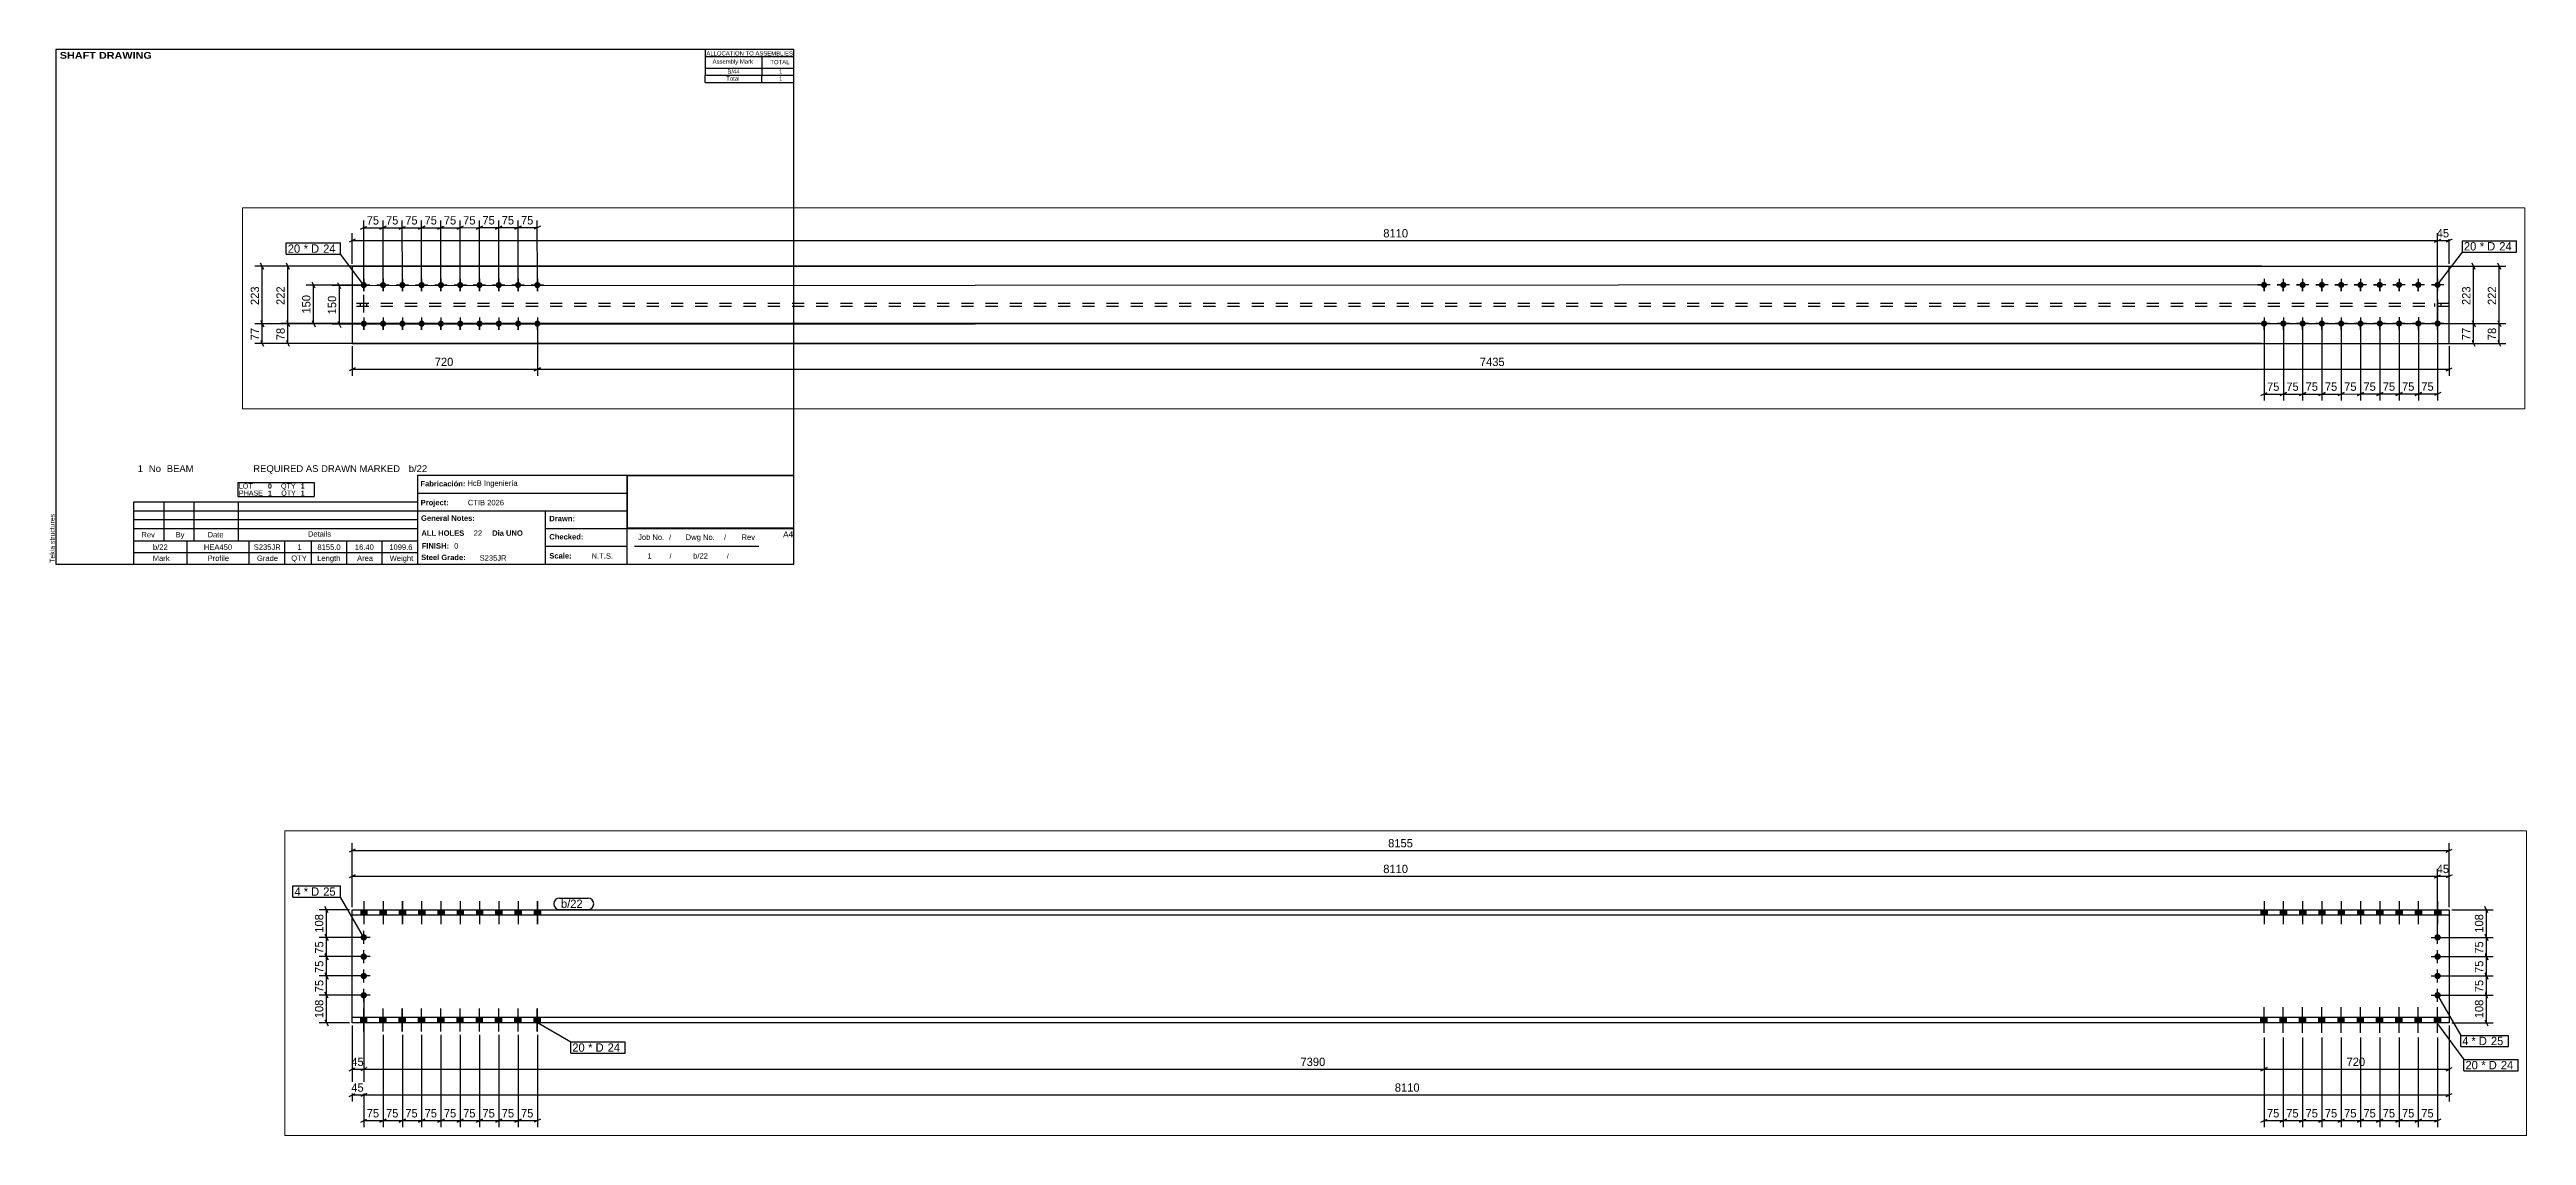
# Paper-space layout 'Layout1' of a CAD drawing. Header units: millimetres. Extents: x 2 to 966, y -217 to 205.
# The model-space entities are those that its viewports show. They can reach past a viewport. Long polylines and large blocks are cut down to what shows.
import ezdxf

# ---------------------------------------------------------------- set-up
doc = ezdxf.new("R2010")
doc.units = ezdxf.units.MM
doc.linetypes.add('DXK_LINE_DOT2', pattern=[3.9198, 1.9599, -1.9599])
doc.linetypes.add('DXK_LINE_DOT4', pattern=[0.9408, 0.4704, -0.4704])
doc.layers.add('Viewport layer', color=7, linetype='Continuous', plot=False)
doc.styles.add('Arial', font='ARIAL.TTF', dxfattribs={"height": 0.2})
doc.styles.add('Arial Black', font='ARIBLK.TTF', dxfattribs={"height": 0.2})
doc.styles.add('Arial Bold', font='ARIALBD.TTF', dxfattribs={"height": 0.2})
doc.styles.add('Comic Sans MS', font='COMIC.TTF', dxfattribs={"height": 0.2})

psp = doc.layouts.get("Layout1")

# ---------------------------------------------------------------- texts
at = {"color": 7}
for s, height, style, p in [(' SHAFT DRAWING', 2.6342, 'Arial Black', (5.3, 201.42)), ('ALLOCATION TO ASSEMBLIES', 1.6475, 'Arial', (257.95, 202.68)), ('Assembly Mark', 1.6475, 'Arial', (260.35, 199.52)), ('TOTAL', 1.648, 'Arial', (282.81, 199.28)), ('1', 2.64, 'Arial', (36.8, 40.76)), ('No', 2.636, 'Arial', (41.13, 40.76)), ('BEAM', 2.636, 'Arial', (48.08, 40.76)), ('REQUIRED AS DRAWN MARKED', 2.636, 'Arial', (81.71, 40.76)), ('b/22', 2.636, 'Arial', (142.18, 40.76)), ('b/22', 2.109, 'Arial', (42.71, 10.5)), ('HEA450', 2.109, 'Arial', (62.51, 10.5)), ('S235JR', 2.109, 'Arial', (81.91, 10.5)), ('1', 2.11, 'Arial', (98.86, 10.5)), ('8155.0', 2.109, 'Arial', (106.66, 10.5)), ('16.40', 2.109, 'Arial', (121.24, 10.5)), ('1099.6', 2.109, 'Arial', (134.62, 10.5)), ('FINISH:', 2.107, 'Arial Bold', (147.22, 11)), ('0', 2.11, 'Arial', (159.84, 11))]:
    psp.add_text(s, height=height, dxfattribs=dict(at, style=style)).set_placement(p)
at = {"color": 7, "linetype": 'Continuous'}
for s, height, style, p in [('Total', 1.648, 'Arial', (265.67, 192.88)), ('B/44', 1.648, 'Arial', (266.09, 195.63)), ('1', 1.65, 'Arial', (286.21, 192.88)), ('1', 1.65, 'Arial', (286.23, 195.63)), ('LOT', 1.977, 'Arial', (76.13, 34.33)), ('PHASE', 1.977, 'Arial', (76.13, 31.57)), ('0', 1.98, 'Arial Bold', (87.41, 34.33)), ('1', 1.98, 'Arial Bold', (87.41, 31.57)), ('QTY', 1.977, 'Arial', (92.51, 34.33)), ('QTY', 1.977, 'Arial', (92.58, 31.57)), ('1', 1.98, 'Arial Bold', (100.18, 34.33)), ('1', 1.98, 'Arial Bold', (100.18, 31.57)), ('Fabricación:', 2.1074, 'Arial Bold', (146.73, 35.16)), ('Project:', 2.107, 'Arial Bold', (146.81, 27.83)), ('HcB Ingeniería', 2.1088, 'Arial', (165.02, 35.36)), ('CTIB 2026', 2.109, 'Arial', (165.14, 27.83)), ('General Notes:', 2.1074, 'Arial Bold', (146.96, 21.78)), ('Drawn:', 2.107, 'Arial Bold', (196.85, 21.62)), ('Rev', 2.109, 'Arial', (38.21, 15.35)), ('By', 2.109, 'Arial', (51.53, 15.35)), ('Date', 2.109, 'Arial', (63.94, 15.35)), ('Details', 2.109, 'Arial', (102.96, 15.63)), ('ALL HOLES', 2.107, 'Arial Bold', (147.1, 15.96)), ('22', 2.109, 'Arial', (167.43, 15.96)), ('Dia UNO', 2.107, 'Arial Bold', (174.62, 15.96)), ('Checked:', 2.107, 'Arial Bold', (196.85, 14.53)), ('Job No.', 2.109, 'Arial', (231.37, 14.37)), ('/', 2.11, 'Arial', (243.42, 14.37)), ('Dwg No.', 2.109, 'Arial', (249.91, 14.37)), ('/', 2.11, 'Arial', (264.81, 14.37)), ('Rev', 2.109, 'Arial', (271.61, 14.37)), ('A4', 2.307, 'Arial', (287.76, 15.38)), ('Mark', 2.109, 'Arial', (42.64, 6.19)), ('Profile', 2.109, 'Arial', (63.95, 6.19)), ('Grade', 2.109, 'Arial', (83.16, 6.19)), ('QTY', 2.109, 'Arial', (96.49, 6.19)), ('Length', 2.109, 'Arial', (106.58, 6.19)), ('Area', 2.109, 'Arial', (122.09, 6.19)), ('Weight', 2.109, 'Arial', (134.77, 6.19)), ('Steel Grade:', 2.1074, 'Arial Bold', (147.01, 6.52)), ('S235JR', 2.109, 'Arial', (169.74, 6.28)), ('Scale:', 2.107, 'Arial Bold', (196.85, 7.13)), ('N.T.S.', 2.109, 'Arial', (213.29, 7.08)), ('1', 2.11, 'Arial', (235.04, 7.08)), ('/', 1.98, 'Arial', (243.58, 7.08)), ('b/22', 2.109, 'Arial', (252.8, 7.08)), ('/', 1.98, 'Arial', (265.88, 7.08))]:
    psp.add_text(s, height=height, dxfattribs=dict(at, style=style)).set_placement(p)
at = {"color": 174, "linetype": 'Continuous', "style": 'Arial'}
psp.add_text('Tekla structures', height=1.9102, rotation=90, dxfattribs=at).set_placement((4.5, 5.5))

msp = doc.modelspace()

# ---------------------------------------------------------------- hatches: boundary and pattern name
at = {"linetype": 'Continuous'}
for points in [[(14171.1, 856.6), (14195.1, 856.6), (14195.1, 877.6), (14171.1, 877.6)], [(14171.2, 856.6), (14195.2, 856.6), (14195.2, 877.6), (14171.2, 877.6)], [(14246.1, 856.6), (14270.1, 856.6), (14270.1, 877.6), (14246.1, 877.6)], [(14246.2, 856.6), (14270.2, 856.6), (14270.2, 877.6), (14246.2, 877.6)], [(14321.1, 856.6), (14345.1, 856.6), (14345.1, 877.6), (14321.1, 877.6)], [(14321.2, 856.6), (14345.2, 856.6), (14345.2, 877.6), (14321.2, 877.6)], [(14396.1, 856.6), (14420.1, 856.6), (14420.1, 877.6), (14396.1, 877.6)], [(14396.2, 856.6), (14420.2, 856.6), (14420.2, 877.6), (14396.2, 877.6)], [(14471.1, 856.6), (14495.1, 856.6), (14495.1, 877.6), (14471.1, 877.6)], [(14471.2, 856.6), (14495.2, 856.6), (14495.2, 877.6), (14471.2, 877.6)], [(14546.1, 856.6), (14570.1, 856.6), (14570.1, 877.6), (14546.1, 877.6)], [(14546.2, 856.6), (14570.2, 856.6), (14570.2, 877.6), (14546.2, 877.6)], [(14621.1, 856.6), (14645.1, 856.6), (14645.1, 877.6), (14621.1, 877.6)], [(14621.2, 856.6), (14645.2, 856.6), (14645.2, 877.6), (14621.2, 877.6)], [(14696.1, 856.6), (14720.1, 856.6), (14720.1, 877.6), (14696.1, 877.6)], [(14696.2, 856.6), (14720.2, 856.6), (14720.2, 877.6), (14696.2, 877.6)], [(14771.1, 856.6), (14795.1, 856.6), (14795.1, 877.6), (14771.1, 877.6)], [(14771.2, 856.6), (14795.2, 856.6), (14795.2, 877.6), (14771.2, 877.6)], [(14846.1, 856.6), (14870.1, 856.6), (14870.1, 877.6), (14846.1, 877.6)], [(14846.2, 856.6), (14870.2, 856.6), (14870.2, 877.6), (14846.2, 877.6)], [(21561.1, 856.6), (21585.1, 856.6), (21585.1, 877.6), (21561.1, 877.6)], [(21561.2, 856.6), (21585.2, 856.6), (21585.2, 877.6), (21561.2, 877.6)], [(21636.1, 856.6), (21660.1, 856.6), (21660.1, 877.6), (21636.1, 877.6)], [(21636.2, 856.6), (21660.2, 856.6), (21660.2, 877.6), (21636.2, 877.6)], [(21711.1, 856.6), (21735.1, 856.6), (21735.1, 877.6), (21711.1, 877.6)], [(21711.2, 856.6), (21735.2, 856.6), (21735.2, 877.6), (21711.2, 877.6)], [(21786.1, 856.6), (21810.1, 856.6), (21810.1, 877.6), (21786.1, 877.6)], [(21786.2, 856.6), (21810.2, 856.6), (21810.2, 877.6), (21786.2, 877.6)], [(21861.1, 856.6), (21885.1, 856.6), (21885.1, 877.6), (21861.1, 877.6)], [(21861.2, 856.6), (21885.2, 856.6), (21885.2, 877.6), (21861.2, 877.6)], [(21936.1, 856.6), (21960.1, 856.6), (21960.1, 877.6), (21936.1, 877.6)], [(21936.2, 856.6), (21960.2, 856.6), (21960.2, 877.6), (21936.2, 877.6)], [(22011.1, 856.6), (22035.1, 856.6), (22035.1, 877.6), (22011.1, 877.6)], [(22011.2, 856.6), (22035.2, 856.6), (22035.2, 877.6), (22011.2, 877.6)], [(22086.1, 856.6), (22110.1, 856.6), (22110.1, 877.6), (22086.1, 877.6)], [(22086.2, 856.6), (22110.2, 856.6), (22110.2, 877.6), (22086.2, 877.6)], [(22161.1, 856.6), (22185.1, 856.6), (22185.1, 877.6), (22161.1, 877.6)], [(22161.2, 856.6), (22185.2, 856.6), (22185.2, 877.6), (22161.2, 877.6)], [(22236.1, 856.6), (22260.1, 856.6), (22260.1, 877.6), (22236.1, 877.6)], [(22236.2, 856.6), (22260.2, 856.6), (22260.2, 877.6), (22236.2, 877.6)], [(14170.6, 770.1, -1), (14195.6, 770.1, -1)], [(22235.6, 770.1, -1), (22260.6, 770.1, -1)], [(14170.6, 695.1, -1), (14195.6, 695.1, -1)], [(22235.6, 695.1, -1), (22260.6, 695.1, -1)], [(14170.6, 620.1, -1), (14195.6, 620.1, -1)], [(22235.6, 620.1, -1), (22260.6, 620.1, -1)], [(471.4, 469.1, -1), (471.4, 493.1, -1)], [(546.4, 469.1, -1), (546.4, 493.1, -1)], [(621.4, 469.2, -1), (621.4, 493.2, -1)], [(696.4, 469.2, -1), (696.4, 493.2, -1)], [(771.4, 469.2, -1), (771.4, 493.2, -1)], [(846.4, 469.3, -1), (846.4, 493.3, -1)], [(921.4, 469.3, -1), (921.4, 493.3, -1)], [(996.4, 469.3, -1), (996.4, 493.3, -1)], [(1071.4, 469.4, -1), (1071.4, 493.4, -1)], [(1146.4, 469.4, -1), (1146.4, 493.4, -1)], [(7861.4, 469.6, -1), (7861.4, 493.6, -1)], [(7936.4, 469.7, -1), (7936.4, 493.7, -1)], [(8011.4, 469.7, -1), (8011.4, 493.7, -1)], [(8086.4, 469.8, -1), (8086.4, 493.8, -1)], [(8161.4, 469.8, -1), (8161.4, 493.8, -1)], [(8236.4, 469.8, -1), (8236.4, 493.8, -1)], [(8311.4, 469.9, -1), (8311.4, 493.9, -1)], [(8386.4, 469.9, -1), (8386.4, 493.9, -1)], [(8461.4, 469.9, -1), (8461.4, 493.9, -1)], [(8536.4, 470, -1), (8536.4, 494, -1)], [(14170.6, 545.1, -1), (14195.6, 545.1, -1)], [(22235.6, 545.1, -1), (22260.6, 545.1, -1)], [(14171.1, 437.6), (14195.1, 437.6), (14195.1, 458.6), (14171.1, 458.6)], [(14171.2, 437.6), (14195.2, 437.6), (14195.2, 458.6), (14171.2, 458.6)], [(14246.1, 437.6), (14270.1, 437.6), (14270.1, 458.6), (14246.1, 458.6)], [(14246.2, 437.6), (14270.2, 437.6), (14270.2, 458.6), (14246.2, 458.6)], [(14321.1, 437.6), (14345.1, 437.6), (14345.1, 458.6), (14321.1, 458.6)], [(14321.2, 437.6), (14345.2, 437.6), (14345.2, 458.6), (14321.2, 458.6)], [(14396.1, 437.6), (14420.1, 437.6), (14420.1, 458.6), (14396.1, 458.6)], [(14396.2, 437.6), (14420.2, 437.6), (14420.2, 458.6), (14396.2, 458.6)], [(14471.1, 437.6), (14495.1, 437.6), (14495.1, 458.6), (14471.1, 458.6)], [(14471.2, 437.6), (14495.2, 437.6), (14495.2, 458.6), (14471.2, 458.6)], [(14546.1, 437.6), (14570.1, 437.6), (14570.1, 458.6), (14546.1, 458.6)], [(14546.2, 437.6), (14570.2, 437.6), (14570.2, 458.6), (14546.2, 458.6)], [(14621.1, 437.6), (14645.1, 437.6), (14645.1, 458.6), (14621.1, 458.6)], [(14621.2, 437.6), (14645.2, 437.6), (14645.2, 458.6), (14621.2, 458.6)], [(14696.1, 437.6), (14720.1, 437.6), (14720.1, 458.6), (14696.1, 458.6)], [(14696.2, 437.6), (14720.2, 437.6), (14720.2, 458.6), (14696.2, 458.6)], [(14771.1, 437.6), (14795.1, 437.6), (14795.1, 458.6), (14771.1, 458.6)], [(14771.2, 437.6), (14795.2, 437.6), (14795.2, 458.6), (14771.2, 458.6)], [(14846.1, 437.6), (14870.1, 437.6), (14870.1, 458.6), (14846.1, 458.6)], [(14846.2, 437.6), (14870.2, 437.6), (14870.2, 458.6), (14846.2, 458.6)], [(21561.1, 437.6), (21585.1, 437.6), (21585.1, 458.6), (21561.1, 458.6)], [(21561.2, 437.6), (21585.2, 437.6), (21585.2, 458.6), (21561.2, 458.6)], [(21636.1, 437.6), (21660.1, 437.6), (21660.1, 458.6), (21636.1, 458.6)], [(21636.2, 437.6), (21660.2, 437.6), (21660.2, 458.6), (21636.2, 458.6)], [(21711.1, 437.6), (21735.1, 437.6), (21735.1, 458.6), (21711.1, 458.6)], [(21711.2, 437.6), (21735.2, 437.6), (21735.2, 458.6), (21711.2, 458.6)], [(21786.1, 437.6), (21810.1, 437.6), (21810.1, 458.6), (21786.1, 458.6)], [(21786.2, 437.6), (21810.2, 437.6), (21810.2, 458.6), (21786.2, 458.6)], [(21861.1, 437.6), (21885.1, 437.6), (21885.1, 458.6), (21861.1, 458.6)], [(21861.2, 437.6), (21885.2, 437.6), (21885.2, 458.6), (21861.2, 458.6)], [(21936.1, 437.6), (21960.1, 437.6), (21960.1, 458.6), (21936.1, 458.6)], [(21936.2, 437.6), (21960.2, 437.6), (21960.2, 458.6), (21936.2, 458.6)], [(22011.1, 437.6), (22035.1, 437.6), (22035.1, 458.6), (22011.1, 458.6)], [(22011.2, 437.6), (22035.2, 437.6), (22035.2, 458.6), (22011.2, 458.6)], [(22086.1, 437.6), (22110.1, 437.6), (22110.1, 458.6), (22086.1, 458.6)], [(22086.2, 437.6), (22110.2, 437.6), (22110.2, 458.6), (22086.2, 458.6)], [(22161.1, 437.6), (22185.1, 437.6), (22185.1, 458.6), (22161.1, 458.6)], [(22161.2, 437.6), (22185.2, 437.6), (22185.2, 458.6), (22161.2, 458.6)], [(22236.1, 437.6), (22260.1, 437.6), (22260.1, 458.6), (22236.1, 458.6)], [(22236.2, 437.6), (22260.2, 437.6), (22260.2, 458.6), (22236.2, 458.6)], [(471.5, 319.1, -1), (471.5, 343.1, -1)], [(546.5, 319.1, -1), (546.5, 343.1, -1)], [(621.5, 319.2, -1), (621.5, 343.2, -1)], [(696.5, 319.2, -1), (696.5, 343.2, -1)], [(771.5, 319.2, -1), (771.5, 343.2, -1)], [(846.5, 319.3, -1), (846.5, 343.3, -1)], [(921.5, 319.3, -1), (921.5, 343.3, -1)], [(996.5, 319.3, -1), (996.5, 343.3, -1)], [(1071.5, 319.4, -1), (1071.5, 343.4, -1)], [(1146.5, 319.4, -1), (1146.5, 343.4, -1)], [(7861.5, 319.6, -1), (7861.5, 343.6, -1)], [(7936.5, 319.7, -1), (7936.5, 343.7, -1)], [(8011.5, 319.7, -1), (8011.5, 343.7, -1)], [(8086.5, 319.8, -1), (8086.5, 343.8, -1)], [(8161.5, 319.8, -1), (8161.5, 343.8, -1)], [(8236.5, 319.8, -1), (8236.5, 343.8, -1)], [(8311.5, 319.9, -1), (8311.5, 343.9, -1)], [(8386.5, 319.9, -1), (8386.5, 343.9, -1)], [(8461.5, 319.9, -1), (8461.5, 343.9, -1)], [(8536.5, 320, -1), (8536.5, 344, -1)]]:
    msp.add_hatch(color=3, dxfattribs=at).paths.add_polyline_path(points)

# ---------------------------------------------------------------- linework, layer by layer
at = {"color": 8, "linetype": 'Continuous'}
for p, q in [((14150.1, 1113.6), (14126.1, 1101.6)), ((14138.1, 887.6), (14138.1, 1136)), ((14138.1, 1107.6), (22293.1, 1107.6)), ((14150.1, 1013.6), (14126.1, 1001.6)), ((14138.1, 887.6), (14138.1, 1036)), ((22236.1, 1001.6), (22260.1, 1013.6)), ((22248.1, 780.1), (22248.1, 1036)), ((22248.1, 1007.6), (22293.1, 1007.6)), ((22305.1, 1013.6), (22281.1, 1001.6)), ((22293.1, 887.6), (22293.1, 1036)), ((14128.1, 877.6), (14009.7, 877.6)), ((14044.1, 865.6), (14032.1, 889.6)), ((14038.1, 770.1), (14038.1, 877.6)), ((22303.1, 877.6), (22463.7, 877.6)), ((22444.1, 865.6), (22432.1, 889.6)), ((14032.1, 782.1), (14044.1, 758.1)), ((22432.1, 782.1), (22444.1, 758.1)), ((426.4, 564.1), (426.4, 682.5)), ((459.3, 698.1), (483.3, 710.1)), ((471.4, 491.1), (471.3, 732.5)), ((534.3, 698.2), (558.3, 710.2)), ((546.4, 491.1), (546.3, 732.6)), ((546.3, 704.2), (621.3, 704.2)), ((633.3, 710.2), (609.3, 698.2)), ((621.4, 491.2), (621.3, 732.6)), ((684.3, 698.2), (708.3, 710.3)), ((696.4, 491.2), (696.3, 732.6)), ((696.3, 704.2), (771.3, 704.3)), ((783.3, 710.3), (759.3, 698.3)), ((771.4, 491.2), (771.3, 732.7)), ((834.3, 698.3), (858.3, 710.3)), ((846.4, 491.3), (846.3, 732.7)), ((909.3, 698.3), (933.3, 710.4)), ((921.4, 491.3), (921.3, 732.8)), ((984.3, 698.4), (1008.3, 710.4)), ((996.4, 491.3), (996.3, 732.8)), ((1059.3, 698.4), (1083.3, 710.4)), ((1071.4, 491.4), (1071.3, 732.8)), ((1071.3, 704.4), (1146.3, 704.5)), ((1158.3, 710.5), (1134.3, 698.5)), ((1146.4, 491.4), (1146.3, 732.9)), ((8536.5, 342), (8536.5, 682.5)), ((8581.4, 564.1), (8581.4, 682.5)), ((14173.1, 770.1), (14009.7, 770.1)), ((14173.1, 695.1), (14009.7, 695.1)), ((14044.1, 683.1), (14032.1, 707.1)), ((22258.1, 770.1), (22463.7, 770.1)), ((22258.1, 695.1), (22463.7, 695.1)), ((22432.1, 707.1), (22444.1, 683.1)), ((22438.1, 620.1), (22438.1, 695.1)), ((438.4, 660.1), (414.4, 648.1)), ((8524.5, 648.1), (8548.5, 660.1)), ((8536.5, 654.1), (8581.4, 654.1)), ((8593.4, 660.1), (8569.4, 648.1)), ((14173.1, 620.1), (14009.7, 620.1)), ((14044.1, 608.1), (14032.1, 632.1)), ((22258.1, 620.1), (22463.7, 620.1)), ((22444.1, 608.1), (22432.1, 632.1)), ((416.4, 554.1), (48, 554.1)), ((82.4, 542.1), (70.4, 566.1)), ((76.4, 331.1), (76.4, 554.1)), ((7851.5, 554.1), (148, 554.1)), ((182.4, 542.1), (170.4, 566.1)), ((176.4, 331.6), (176.4, 554.1)), ((282.4, 469), (270.4, 493)), ((7851.4, 481.6), (348, 478.1)), ((382.4, 466.2), (370.4, 490.1)), ((1156.5, 554.1), (8702, 554.1)), ((8591.4, 554.1), (8802, 554.1)), ((8682.4, 542.1), (8670.4, 566.1)), ((8676.4, 331.4), (8676.4, 554.1)), ((8782.4, 542.1), (8770.4, 566.1)), ((8776.4, 332), (8776.4, 554.1)), ((14173.1, 545.1), (14009.7, 545.1)), ((14044.1, 533.1), (14032.1, 557.1)), ((14183.1, 535.1), (14183.1, 232)), ((14183.1, 535.1), (14183.1, 232)), ((22258.1, 545.1), (22463.7, 545.1)), ((22444.1, 533.1), (22432.1, 557.1)), ((22438.1, 437.6), (22438.1, 545.1)), ((461.4, 481.1), (248, 481)), ((276.4, 331), (276.4, 481)), ((376.4, 328.1), (376.4, 478.1)), ((14128.1, 437.6), (14009.7, 437.6)), ((14032.1, 449.6), (14044.1, 425.6)), ((14138.1, 427.6), (14138.1, 232)), ((14183.2, 391.1), (14183.2, 32)), ((14258.2, 391.1), (14258.2, 32)), ((14333.2, 391.1), (14333.2, 32)), ((14408.2, 391.1), (14408.2, 32)), ((14483.2, 391.1), (14483.2, 32)), ((14558.2, 391.1), (14558.2, 32)), ((14633.2, 391.1), (14633.2, 32)), ((14708.2, 391.1), (14708.2, 32)), ((14783.2, 391.1), (14783.2, 32)), ((14858.2, 391.1), (14858.2, 32)), ((22293.1, 427.6), (22293.1, 232)), ((22293.1, 427.6), (22293.1, 132)), ((22303.1, 437.6), (22463.7, 437.6)), ((22432.1, 449.6), (22444.1, 425.6)), ((70.4, 343.1), (82.4, 319.1)), ((70.4, 343.1), (82.4, 319.1)), ((76.4, 254.1), (76.4, 331.1)), ((176.4, 254.1), (176.4, 331.6)), ((461.5, 331.1), (248, 331)), ((270.4, 343), (282.4, 319)), ((7851.5, 331.6), (348, 328.1)), ((370.4, 340.1), (382.4, 316.2)), ((1146.5, 321.4), (1146.5, 128.5)), ((1146.5, 321.4), (1146.5, 128.5)), ((7861.5, 321.6), (7861.6, 32)), ((7936.5, 321.7), (7936.6, 32)), ((8011.5, 321.7), (8011.6, 32.1)), ((8086.5, 321.8), (8086.6, 32.1)), ((8161.5, 321.8), (8161.6, 32.1)), ((8236.5, 321.8), (8236.6, 32.2)), ((8311.5, 321.9), (8311.6, 32.2)), ((8386.5, 321.9), (8386.6, 32.2)), ((8461.5, 321.9), (8461.6, 32.3)), ((8536.5, 322), (8536.6, 32.3)), ((8546.5, 332), (8802, 332)), ((8546.5, 332), (8802, 332)), ((8676.4, 254.1), (8676.4, 331.4)), ((8770.4, 344), (8782.4, 320)), ((8770.4, 344), (8782.4, 320)), ((8776.4, 254.1), (8776.4, 332)), ((21573.2, 381.1), (21573.2, 232)), ((21573.2, 381.1), (21573.2, 232)), ((21573.2, 381.1), (21573.2, 32)), ((21648.2, 381.1), (21648.2, 32)), ((21723.2, 381.1), (21723.2, 32)), ((21798.2, 381.1), (21798.2, 32)), ((22098.2, 381.1), (22098.2, 32)), ((22173.2, 381.1), (22173.2, 32)), ((22248.2, 381.1), (22248.2, 32)), ((416.4, 254.1), (48, 254.1)), ((82.4, 242.1), (70.4, 266.1)), ((7851.5, 254.1), (148, 254.1)), ((182.4, 242.1), (170.4, 266.1)), ((426.4, 244.1), (426.4, 128.5)), ((8581.4, 244.1), (8581.4, 128.5)), ((8591.4, 254.1), (8802, 254.1)), ((8782.4, 242.1), (8770.4, 266.1)), ((14126.1, 251.6), (14150.1, 263.6)), ((14138.1, 257.6), (14183.1, 257.6)), ((14195.1, 263.6), (14171.1, 251.6)), ((14195.1, 263.6), (14171.1, 251.6)), ((14183.1, 257.6), (21573.2, 257.6)), ((21561.2, 251.6), (21585.2, 263.6)), ((21585.2, 263.6), (21561.2, 251.6)), ((21573.2, 257.6), (22293.1, 257.6)), ((22281.1, 251.6), (22305.1, 263.6)), ((438.4, 160.1), (414.4, 148.1)), ((426.4, 154.1), (1146.5, 154.1)), ((1158.5, 160.1), (1134.5, 148.1)), ((1134.5, 148.1), (1158.5, 160.1)), ((1146.5, 154.1), (8581.4, 154.1)), ((8569.4, 148.1), (8593.4, 160.1)), ((14138.1, 157.6), (14183.1, 157.6)), ((14183.1, 157.6), (22293.1, 157.6)), ((7849.6, 51.6), (7873.6, 63.6)), ((7924.6, 51.6), (7948.6, 63.6)), ((7999.6, 51.7), (8023.6, 63.7)), ((8074.6, 51.7), (8098.6, 63.7)), ((8149.6, 51.7), (8173.6, 63.7)), ((8224.6, 51.8), (8248.6, 63.8)), ((8299.6, 51.8), (8323.6, 63.8)), ((8374.6, 51.8), (8398.6, 63.9)), ((8449.6, 51.9), (8473.6, 63.9)), ((8461.6, 57.9), (8536.6, 57.9)), ((8548.6, 63.9), (8524.6, 51.9)), ((14171.2, 51.6), (14195.2, 63.6)), ((14246.2, 51.6), (14270.2, 63.6)), ((14321.2, 51.6), (14345.2, 63.6)), ((14396.2, 51.6), (14420.2, 63.6)), ((14471.2, 51.6), (14495.2, 63.6)), ((14546.2, 51.6), (14570.2, 63.6)), ((14621.2, 51.6), (14645.2, 63.6)), ((14696.2, 51.6), (14720.2, 63.6)), ((14771.2, 51.6), (14795.2, 63.6)), ((14783.2, 57.6), (14858.2, 57.6)), ((14870.2, 63.6), (14846.2, 51.6)), ((21561.2, 51.6), (21585.2, 63.6)), ((21636.2, 51.6), (21660.2, 63.6)), ((21648.2, 57.6), (21723.2, 57.6)), ((21735.2, 63.6), (21711.2, 51.6)), ((21810.2, 63.6), (21786.2, 51.6)), ((21861.2, 51.6), (21885.2, 63.6)), ((21936.2, 51.6), (21960.2, 63.6)), ((22011.2, 51.6), (22035.2, 63.6)), ((22086.2, 51.6), (22110.2, 63.6)), ((22161.2, 51.6), (22185.2, 63.6)), ((22173.2, 57.6), (22248.2, 57.6)), ((22260.2, 63.6), (22236.2, 51.6))]:
    msp.add_line(p, q, dxfattribs=at)
at = {"color": 7, "linetype": 'Continuous'}
for p, q in [((14138.1, 437.6), (14138.1, 877.6)), ((14138.1, 877.6), (22293.1, 877.6)), ((22293.1, 877.6), (22293.1, 437.6)), ((22293.1, 856.6), (14138.1, 856.6)), ((426.4, 554.1), (426.4, 254.1)), ((426.4, 554.1), (8581.4, 554.1)), ((8581.4, 254.1), (8581.4, 554.1)), ((22293.1, 458.6), (14138.1, 458.6)), ((22293.1, 437.6), (14138.1, 437.6)), ((426.4, 254.1), (8581.4, 254.1))]:
    msp.add_line(p, q, dxfattribs=at)
at = {"color": 3, "linetype": 'Continuous'}
for p, q in [((14171.1, 877.6), (14171.1, 856.6)), ((14171.2, 877.6), (14171.2, 856.6)), ((14183.1, 911.1), (14183.1, 821.6)), ((14183.2, 911.1), (14183.2, 821.6)), ((14195.1, 877.6), (14195.1, 856.6)), ((14195.2, 877.6), (14195.2, 856.6)), ((14246.1, 877.6), (14246.1, 856.6)), ((14246.2, 877.6), (14246.2, 856.6)), ((14258.1, 911.1), (14258.1, 821.6)), ((14258.2, 911.1), (14258.2, 821.6)), ((14270.1, 877.6), (14270.1, 856.6)), ((14270.2, 877.6), (14270.2, 856.6)), ((14321.1, 877.6), (14321.1, 856.6)), ((14321.2, 877.6), (14321.2, 856.6)), ((14333.1, 911.1), (14333.1, 821.6)), ((14333.2, 911.1), (14333.2, 821.6)), ((14345.1, 877.6), (14345.1, 856.6)), ((14345.2, 877.6), (14345.2, 856.6)), ((14396.1, 877.6), (14396.1, 856.6)), ((14396.2, 877.6), (14396.2, 856.6)), ((14408.1, 911.1), (14408.1, 821.6)), ((14408.2, 911.1), (14408.2, 821.6)), ((14420.1, 877.6), (14420.1, 856.6)), ((14420.2, 877.6), (14420.2, 856.6)), ((14471.1, 877.6), (14471.1, 856.6)), ((14471.2, 877.6), (14471.2, 856.6)), ((14483.1, 911.1), (14483.1, 821.6)), ((14483.2, 911.1), (14483.2, 821.6)), ((14495.1, 877.6), (14495.1, 856.6)), ((14495.2, 877.6), (14495.2, 856.6)), ((14546.1, 877.6), (14546.1, 856.6)), ((14546.2, 877.6), (14546.2, 856.6)), ((14558.1, 911.1), (14558.1, 821.6)), ((14558.2, 911.1), (14558.2, 821.6)), ((14570.1, 877.6), (14570.1, 856.6)), ((14570.2, 877.6), (14570.2, 856.6)), ((14621.1, 877.6), (14621.1, 856.6)), ((14621.2, 877.6), (14621.2, 856.6)), ((14633.1, 911.1), (14633.1, 821.6)), ((14633.2, 911.1), (14633.2, 821.6)), ((14645.1, 877.6), (14645.1, 856.6)), ((14645.2, 877.6), (14645.2, 856.6)), ((14696.1, 877.6), (14696.1, 856.6)), ((14696.2, 877.6), (14696.2, 856.6)), ((14708.1, 911.1), (14708.1, 821.6)), ((14708.2, 911.1), (14708.2, 821.6)), ((14720.1, 877.6), (14720.1, 856.6)), ((14720.2, 877.6), (14720.2, 856.6)), ((14771.1, 877.6), (14771.1, 856.6)), ((14771.2, 877.6), (14771.2, 856.6)), ((14783.1, 911.1), (14783.1, 821.6)), ((14783.2, 911.1), (14783.2, 821.6)), ((14795.1, 877.6), (14795.1, 856.6)), ((14795.2, 877.6), (14795.2, 856.6)), ((14846.1, 877.6), (14846.1, 856.6)), ((14846.2, 877.6), (14846.2, 856.6)), ((14858.1, 911.1), (14858.1, 821.6)), ((14858.2, 911.1), (14858.2, 821.6)), ((14870.1, 877.6), (14870.1, 856.6)), ((14870.2, 877.6), (14870.2, 856.6)), ((21561.1, 877.6), (21561.1, 856.6)), ((21561.2, 877.6), (21561.2, 856.6)), ((21573.1, 911.1), (21573.1, 821.6)), ((21573.2, 911.1), (21573.2, 821.6)), ((21585.1, 877.6), (21585.1, 856.6)), ((21585.2, 877.6), (21585.2, 856.6)), ((21636.1, 877.6), (21636.1, 856.6)), ((21636.2, 877.6), (21636.2, 856.6)), ((21648.1, 911.1), (21648.1, 821.6)), ((21648.2, 911.1), (21648.2, 821.6)), ((21660.1, 877.6), (21660.1, 856.6)), ((21660.2, 877.6), (21660.2, 856.6)), ((21711.1, 877.6), (21711.1, 856.6)), ((21711.2, 877.6), (21711.2, 856.6)), ((21723.1, 911.1), (21723.1, 821.6)), ((21723.2, 911.1), (21723.2, 821.6)), ((21735.1, 877.6), (21735.1, 856.6)), ((21735.2, 877.6), (21735.2, 856.6)), ((21786.1, 877.6), (21786.1, 856.6)), ((21786.2, 877.6), (21786.2, 856.6)), ((21798.1, 911.1), (21798.1, 821.6)), ((21798.2, 911.1), (21798.2, 821.6)), ((21810.1, 877.6), (21810.1, 856.6)), ((21810.2, 877.6), (21810.2, 856.6)), ((21861.1, 877.6), (21861.1, 856.6)), ((21861.2, 877.6), (21861.2, 856.6)), ((21873.1, 911.1), (21873.1, 821.6)), ((21873.2, 911.1), (21873.2, 821.6)), ((21885.1, 877.6), (21885.1, 856.6)), ((21885.2, 877.6), (21885.2, 856.6)), ((21936.1, 877.6), (21936.1, 856.6)), ((21936.2, 877.6), (21936.2, 856.6)), ((21948.1, 911.1), (21948.1, 821.6)), ((21948.2, 911.1), (21948.2, 821.6)), ((21960.1, 877.6), (21960.1, 856.6)), ((21960.2, 877.6), (21960.2, 856.6)), ((22011.1, 877.6), (22011.1, 856.6)), ((22011.2, 877.6), (22011.2, 856.6)), ((22023.1, 911.1), (22023.1, 821.6)), ((22023.2, 911.1), (22023.2, 821.6)), ((22035.1, 877.6), (22035.1, 856.6)), ((22035.2, 877.6), (22035.2, 856.6)), ((22086.1, 877.6), (22086.1, 856.6)), ((22086.2, 877.6), (22086.2, 856.6)), ((22098.1, 911.1), (22098.1, 821.6)), ((22098.2, 911.1), (22098.2, 821.6)), ((22110.1, 877.6), (22110.1, 856.6)), ((22110.2, 877.6), (22110.2, 856.6)), ((22161.1, 877.6), (22161.1, 856.6)), ((22161.2, 877.6), (22161.2, 856.6)), ((22173.1, 911.1), (22173.1, 821.6)), ((22173.2, 911.1), (22173.2, 821.6)), ((22185.1, 877.6), (22185.1, 856.6)), ((22185.2, 877.6), (22185.2, 856.6)), ((22236.1, 877.6), (22236.1, 856.6)), ((22236.2, 877.6), (22236.2, 856.6)), ((22248.1, 911.1), (22248.1, 821.6)), ((22248.2, 911.1), (22248.2, 821.6)), ((22260.1, 877.6), (22260.1, 856.6)), ((22260.2, 877.6), (22260.2, 856.6)), ((14183.1, 745.1), (14183.1, 795.1)), ((22248.1, 745.1), (22248.1, 795.1)), ((14208.1, 770.1), (14158.1, 770.1)), ((14208.1, 695.1), (14158.1, 695.1)), ((14183.1, 670.1), (14183.1, 720.1)), ((22223.1, 770.1), (22273.1, 770.1)), ((22223.1, 695.1), (22273.1, 695.1)), ((22248.1, 670.1), (22248.1, 720.1)), ((14208.1, 620.1), (14158.1, 620.1)), ((14183.1, 595.1), (14183.1, 645.1)), ((22223.1, 620.1), (22273.1, 620.1)), ((22248.1, 595.1), (22248.1, 645.1)), ((471.4, 505.1), (471.4, 457.1)), ((471.4, 505.1), (471.4, 489.1)), ((546.4, 505.1), (546.4, 457.1)), ((546.4, 505.1), (546.4, 489.1)), ((621.4, 505.2), (621.4, 457.2)), ((621.4, 505.2), (621.4, 489.2)), ((696.4, 505.2), (696.4, 457.2)), ((696.4, 505.2), (696.4, 489.2)), ((771.4, 505.2), (771.4, 457.2)), ((771.4, 505.2), (771.4, 489.2)), ((846.4, 505.3), (846.4, 457.3)), ((846.4, 505.3), (846.4, 489.3)), ((921.4, 505.3), (921.4, 457.3)), ((921.4, 505.3), (921.4, 489.3)), ((996.4, 505.3), (996.4, 457.3)), ((996.4, 505.3), (996.4, 489.3)), ((1071.4, 505.4), (1071.4, 457.4)), ((1071.4, 505.4), (1071.4, 489.4)), ((1146.4, 505.4), (1146.4, 457.4)), ((1146.4, 505.4), (1146.4, 489.4)), ((7885.4, 481.7), (7837.4, 481.6)), ((7837.4, 481.6), (7853.4, 481.6)), ((7861.4, 505.6), (7861.4, 457.6)), ((7861.4, 505.6), (7861.4, 489.7)), ((7885.4, 481.7), (7869.4, 481.7)), ((7960.4, 481.7), (7912.4, 481.7)), ((7912.4, 481.7), (7928.4, 481.7)), ((7936.4, 505.7), (7936.4, 457.7)), ((7936.4, 505.7), (7936.4, 489.7)), ((7960.4, 481.7), (7944.4, 481.7)), ((8035.4, 481.7), (7987.4, 481.7)), ((7987.4, 481.7), (8003.4, 481.7)), ((8011.4, 505.7), (8011.4, 457.7)), ((8011.4, 505.7), (8011.4, 489.7)), ((8035.4, 481.7), (8019.4, 481.7)), ((8110.4, 481.8), (8062.4, 481.7)), ((8062.4, 481.7), (8078.4, 481.7)), ((8086.4, 505.8), (8086.4, 457.8)), ((8086.4, 505.8), (8086.4, 489.8)), ((8110.4, 481.8), (8094.4, 481.8)), ((8185.4, 481.8), (8137.4, 481.8)), ((8137.4, 481.8), (8153.4, 481.8)), ((8161.4, 505.8), (8161.4, 457.8)), ((8161.4, 505.8), (8161.4, 489.8)), ((8185.4, 481.8), (8169.4, 481.8)), ((8260.4, 481.8), (8212.4, 481.8)), ((8212.4, 481.8), (8228.4, 481.8)), ((8236.4, 505.8), (8236.4, 457.8)), ((8236.4, 505.8), (8236.4, 489.8)), ((8260.4, 481.8), (8244.4, 481.8)), ((8335.4, 481.9), (8287.4, 481.8)), ((8287.4, 481.8), (8303.4, 481.9)), ((8311.4, 505.9), (8311.4, 457.9)), ((8311.4, 505.9), (8311.4, 489.9)), ((8335.4, 481.9), (8319.4, 481.9)), ((8410.4, 481.9), (8362.4, 481.9)), ((8362.4, 481.9), (8378.4, 481.9)), ((8386.4, 505.9), (8386.4, 457.9)), ((8386.4, 505.9), (8386.4, 489.9)), ((8410.4, 481.9), (8394.4, 481.9)), ((8485.4, 481.9), (8437.4, 481.9)), ((8437.4, 481.9), (8453.4, 481.9)), ((8461.4, 505.9), (8461.4, 457.9)), ((8461.4, 505.9), (8461.4, 489.9)), ((8485.4, 481.9), (8469.4, 481.9)), ((8560.4, 482), (8512.4, 482)), ((8512.4, 482), (8528.4, 482)), ((8536.4, 506), (8536.4, 458)), ((8536.4, 506), (8536.4, 490)), ((8560.4, 482), (8544.4, 482)), ((14208.1, 545.1), (14158.1, 545.1)), ((14183.1, 520.1), (14183.1, 570.1)), ((14183.1, 404.1), (14183.1, 493.6)), ((14183.2, 404.1), (14183.2, 493.6)), ((14258.1, 404.1), (14258.1, 493.6)), ((14258.2, 404.1), (14258.2, 493.6)), ((14333.1, 404.1), (14333.1, 493.6)), ((14333.2, 404.1), (14333.2, 493.6)), ((14408.1, 404.1), (14408.1, 493.6)), ((14408.2, 404.1), (14408.2, 493.6)), ((14483.1, 404.1), (14483.1, 493.6)), ((14483.2, 404.1), (14483.2, 493.6)), ((14558.1, 404.1), (14558.1, 493.6)), ((14558.2, 404.1), (14558.2, 493.6)), ((14633.1, 404.1), (14633.1, 493.6)), ((14633.2, 404.1), (14633.2, 493.6)), ((14708.1, 404.1), (14708.1, 493.6)), ((14708.2, 404.1), (14708.2, 493.6)), ((14783.1, 404.1), (14783.1, 493.6)), ((14783.2, 404.1), (14783.2, 493.6)), ((14858.1, 404.1), (14858.1, 493.6)), ((14858.2, 404.1), (14858.2, 493.6)), ((21573.1, 399.1), (21573.1, 498.6)), ((21573.2, 399.1), (21573.2, 498.6)), ((21648.1, 399.1), (21648.1, 498.6)), ((21648.2, 399.1), (21648.2, 498.6)), ((21723.1, 399.1), (21723.1, 498.6)), ((21723.2, 399.1), (21723.2, 498.6)), ((21798.1, 399.1), (21798.1, 498.6)), ((21798.2, 399.1), (21798.2, 498.6)), ((21873.1, 399.1), (21873.1, 498.6)), ((21873.2, 399.1), (21873.2, 498.6)), ((21948.1, 399.1), (21948.1, 498.6)), ((21948.2, 399.1), (21948.2, 498.6)), ((22023.1, 399.1), (22023.1, 498.6)), ((22023.2, 399.1), (22023.2, 498.6)), ((22098.1, 399.1), (22098.1, 498.6)), ((22098.2, 399.1), (22098.2, 498.6)), ((22173.1, 399.1), (22173.1, 498.6)), ((22173.2, 399.1), (22173.2, 498.6)), ((22223.1, 545.1), (22273.1, 545.1)), ((22248.1, 520.1), (22248.1, 570.1)), ((22248.1, 399.1), (22248.1, 498.6)), ((22248.2, 399.1), (22248.2, 498.6)), ((495.4, 481.1), (447.4, 481.1)), ((447.4, 481.1), (463.4, 481.1)), ((471.4, 457.1), (471.4, 473.1)), ((495.4, 481.1), (479.4, 481.1)), ((570.4, 481.1), (522.4, 481.1)), ((522.4, 481.1), (538.4, 481.1)), ((546.4, 457.1), (546.4, 473.1)), ((570.4, 481.1), (554.4, 481.1)), ((645.4, 481.2), (597.4, 481.1)), ((597.4, 481.1), (613.4, 481.2)), ((621.4, 457.2), (621.4, 473.1)), ((645.4, 481.2), (629.4, 481.2)), ((720.4, 481.2), (672.4, 481.2)), ((672.4, 481.2), (688.4, 481.2)), ((696.4, 457.2), (696.4, 473.2)), ((720.4, 481.2), (704.4, 481.2)), ((795.4, 481.2), (747.4, 481.2)), ((747.4, 481.2), (763.4, 481.2)), ((771.4, 457.2), (771.4, 473.2)), ((795.4, 481.2), (779.4, 481.2)), ((870.4, 481.3), (822.4, 481.2)), ((822.4, 481.2), (838.4, 481.3)), ((846.4, 457.3), (846.4, 473.2)), ((870.4, 481.3), (854.4, 481.3)), ((945.4, 481.3), (897.4, 481.3)), ((897.4, 481.3), (913.4, 481.3)), ((921.4, 457.3), (921.4, 473.3)), ((945.4, 481.3), (929.4, 481.3)), ((1020.4, 481.3), (972.4, 481.3)), ((972.4, 481.3), (988.4, 481.3)), ((996.4, 457.3), (996.4, 473.3)), ((1020.4, 481.3), (1004.4, 481.3)), ((1095.4, 481.4), (1047.4, 481.4)), ((1047.4, 481.4), (1063.4, 481.4)), ((1071.4, 457.4), (1071.4, 473.3)), ((1095.4, 481.4), (1079.4, 481.4)), ((1170.4, 481.4), (1122.4, 481.4)), ((1122.4, 481.4), (1138.4, 481.4)), ((1146.4, 457.4), (1146.4, 473.4)), ((1170.4, 481.4), (1154.4, 481.4)), ((7861.4, 457.6), (7861.4, 473.6)), ((7936.4, 457.7), (7936.4, 473.7)), ((8011.4, 457.7), (8011.4, 473.7)), ((8086.4, 457.8), (8086.4, 473.7)), ((8161.4, 457.8), (8161.4, 473.8)), ((8236.4, 457.8), (8236.4, 473.8)), ((8311.4, 457.9), (8311.4, 473.8)), ((8386.4, 457.9), (8386.4, 473.9)), ((8461.4, 457.9), (8461.4, 473.9)), ((8536.4, 458), (8536.4, 473.9)), ((14171.1, 437.6), (14171.1, 458.6)), ((14171.2, 437.6), (14171.2, 458.6)), ((14195.1, 437.6), (14195.1, 458.6)), ((14195.2, 437.6), (14195.2, 458.6)), ((14246.1, 437.6), (14246.1, 458.6)), ((14246.2, 437.6), (14246.2, 458.6)), ((14270.1, 437.6), (14270.1, 458.6)), ((14270.2, 437.6), (14270.2, 458.6)), ((14321.1, 437.6), (14321.1, 458.6)), ((14321.2, 437.6), (14321.2, 458.6)), ((14345.1, 437.6), (14345.1, 458.6)), ((14345.2, 437.6), (14345.2, 458.6)), ((14396.1, 437.6), (14396.1, 458.6)), ((14396.2, 437.6), (14396.2, 458.6)), ((14420.1, 437.6), (14420.1, 458.6)), ((14420.2, 437.6), (14420.2, 458.6)), ((14471.1, 437.6), (14471.1, 458.6)), ((14471.2, 437.6), (14471.2, 458.6)), ((14495.1, 437.6), (14495.1, 458.6)), ((14495.2, 437.6), (14495.2, 458.6)), ((14546.1, 437.6), (14546.1, 458.6)), ((14546.2, 437.6), (14546.2, 458.6)), ((14570.1, 437.6), (14570.1, 458.6)), ((14570.2, 437.6), (14570.2, 458.6)), ((14621.1, 437.6), (14621.1, 458.6)), ((14621.2, 437.6), (14621.2, 458.6)), ((14645.1, 437.6), (14645.1, 458.6)), ((14645.2, 437.6), (14645.2, 458.6)), ((14696.1, 437.6), (14696.1, 458.6)), ((14696.2, 437.6), (14696.2, 458.6)), ((14720.1, 437.6), (14720.1, 458.6)), ((14720.2, 437.6), (14720.2, 458.6)), ((14771.1, 437.6), (14771.1, 458.6)), ((14771.2, 437.6), (14771.2, 458.6)), ((14795.1, 437.6), (14795.1, 458.6)), ((14795.2, 437.6), (14795.2, 458.6)), ((14846.1, 437.6), (14846.1, 458.6)), ((14846.2, 437.6), (14846.2, 458.6)), ((14870.1, 437.6), (14870.1, 458.6)), ((14870.2, 437.6), (14870.2, 458.6)), ((21561.1, 437.6), (21561.1, 458.6)), ((21561.2, 437.6), (21561.2, 458.6)), ((21585.1, 437.6), (21585.1, 458.6)), ((21585.2, 437.6), (21585.2, 458.6)), ((21636.1, 437.6), (21636.1, 458.6)), ((21636.2, 437.6), (21636.2, 458.6)), ((21660.1, 437.6), (21660.1, 458.6)), ((21660.2, 437.6), (21660.2, 458.6)), ((21711.1, 437.6), (21711.1, 458.6)), ((21711.2, 437.6), (21711.2, 458.6)), ((21735.1, 437.6), (21735.1, 458.6)), ((21735.2, 437.6), (21735.2, 458.6)), ((21786.1, 437.6), (21786.1, 458.6)), ((21786.2, 437.6), (21786.2, 458.6)), ((21810.1, 437.6), (21810.1, 458.6)), ((21810.2, 437.6), (21810.2, 458.6)), ((21861.1, 437.6), (21861.1, 458.6)), ((21861.2, 437.6), (21861.2, 458.6)), ((21885.1, 437.6), (21885.1, 458.6)), ((21885.2, 437.6), (21885.2, 458.6)), ((21936.1, 437.6), (21936.1, 458.6)), ((21936.2, 437.6), (21936.2, 458.6)), ((21960.1, 437.6), (21960.1, 458.6)), ((21960.2, 437.6), (21960.2, 458.6)), ((22011.1, 437.6), (22011.1, 458.6)), ((22011.2, 437.6), (22011.2, 458.6)), ((22035.1, 437.6), (22035.1, 458.6)), ((22035.2, 437.6), (22035.2, 458.6)), ((22086.1, 437.6), (22086.1, 458.6)), ((22086.2, 437.6), (22086.2, 458.6)), ((22110.1, 437.6), (22110.1, 458.6)), ((22110.2, 437.6), (22110.2, 458.6)), ((22161.1, 437.6), (22161.1, 458.6)), ((22161.2, 437.6), (22161.2, 458.6)), ((22185.1, 437.6), (22185.1, 458.6)), ((22185.2, 437.6), (22185.2, 458.6)), ((22236.1, 437.6), (22236.1, 458.6)), ((22236.2, 437.6), (22236.2, 458.6)), ((22260.1, 437.6), (22260.1, 458.6)), ((22260.2, 437.6), (22260.2, 458.6)), ((495.5, 331.1), (447.5, 331.1)), ((447.5, 331.1), (463.5, 331.1)), ((471.5, 355.1), (471.5, 307.1)), ((471.5, 355.1), (471.5, 339.1)), ((471.5, 307.1), (471.5, 323.1)), ((495.5, 331.1), (479.5, 331.1)), ((570.5, 331.1), (522.5, 331.1)), ((522.5, 331.1), (538.5, 331.1)), ((546.5, 355.1), (546.5, 307.1)), ((546.5, 355.1), (546.5, 339.1)), ((546.5, 307.1), (546.5, 323.1)), ((570.5, 331.1), (554.5, 331.1)), ((645.5, 331.2), (597.5, 331.1)), ((597.5, 331.1), (613.5, 331.2)), ((621.5, 355.2), (621.5, 307.2)), ((621.5, 355.2), (621.5, 339.2)), ((621.5, 307.2), (621.5, 323.1)), ((645.5, 331.2), (629.5, 331.2)), ((720.5, 331.2), (672.5, 331.2)), ((672.5, 331.2), (688.5, 331.2)), ((696.5, 355.2), (696.5, 307.2)), ((696.5, 355.2), (696.5, 339.2)), ((696.5, 307.2), (696.5, 323.2)), ((720.5, 331.2), (704.5, 331.2)), ((795.5, 331.2), (747.5, 331.2)), ((747.5, 331.2), (763.5, 331.2)), ((771.5, 355.2), (771.5, 307.2)), ((771.5, 355.2), (771.5, 339.2)), ((771.5, 307.2), (771.5, 323.2)), ((795.5, 331.2), (779.5, 331.2)), ((870.5, 331.3), (822.5, 331.2)), ((822.5, 331.2), (838.5, 331.3)), ((846.5, 355.3), (846.5, 307.3)), ((846.5, 355.3), (846.5, 339.3)), ((846.5, 307.3), (846.5, 323.2)), ((870.5, 331.3), (854.5, 331.3)), ((945.5, 331.3), (897.5, 331.3)), ((897.5, 331.3), (913.5, 331.3)), ((921.5, 355.3), (921.5, 307.3)), ((921.5, 355.3), (921.5, 339.3)), ((921.5, 307.3), (921.5, 323.3)), ((945.5, 331.3), (929.5, 331.3)), ((1020.5, 331.3), (972.5, 331.3)), ((972.5, 331.3), (988.5, 331.3)), ((996.5, 355.3), (996.5, 307.3)), ((996.5, 355.3), (996.5, 339.3)), ((996.5, 307.3), (996.5, 323.3)), ((1020.5, 331.3), (1004.5, 331.3)), ((1095.5, 331.4), (1047.5, 331.4)), ((1047.5, 331.4), (1063.5, 331.4)), ((1071.5, 355.4), (1071.5, 307.4)), ((1071.5, 355.4), (1071.5, 339.4)), ((1071.5, 307.4), (1071.5, 323.3)), ((1095.5, 331.4), (1079.5, 331.4)), ((1170.5, 331.4), (1122.5, 331.4)), ((1122.5, 331.4), (1138.5, 331.4)), ((1146.5, 355.4), (1146.5, 307.4)), ((1146.5, 355.4), (1146.5, 339.4)), ((1146.5, 307.4), (1146.5, 323.4)), ((1170.5, 331.4), (1154.5, 331.4)), ((7885.5, 331.7), (7837.5, 331.6)), ((7837.5, 331.6), (7853.5, 331.6)), ((7861.5, 355.6), (7861.5, 307.6)), ((7861.5, 355.6), (7861.5, 339.7)), ((7861.5, 307.6), (7861.5, 323.6)), ((7885.5, 331.7), (7869.5, 331.7)), ((7960.5, 331.7), (7912.5, 331.7)), ((7912.5, 331.7), (7928.5, 331.7)), ((7936.5, 355.7), (7936.5, 307.7)), ((7936.5, 355.7), (7936.5, 339.7)), ((7936.5, 307.7), (7936.5, 323.7)), ((7960.5, 331.7), (7944.5, 331.7)), ((8035.5, 331.7), (7987.5, 331.7)), ((7987.5, 331.7), (8003.5, 331.7)), ((8011.5, 355.7), (8011.5, 307.7)), ((8011.5, 355.7), (8011.5, 339.7)), ((8011.5, 307.7), (8011.5, 323.7)), ((8035.5, 331.7), (8019.5, 331.7)), ((8110.5, 331.8), (8062.5, 331.7)), ((8062.5, 331.7), (8078.5, 331.7)), ((8086.5, 355.8), (8086.5, 307.8)), ((8086.5, 355.8), (8086.5, 339.8)), ((8086.5, 307.8), (8086.5, 323.7)), ((8110.5, 331.8), (8094.5, 331.8)), ((8185.5, 331.8), (8137.5, 331.8)), ((8137.5, 331.8), (8153.5, 331.8)), ((8161.5, 355.8), (8161.5, 307.8)), ((8161.5, 355.8), (8161.5, 339.8)), ((8161.5, 307.8), (8161.5, 323.8)), ((8185.5, 331.8), (8169.5, 331.8)), ((8260.5, 331.8), (8212.5, 331.8)), ((8212.5, 331.8), (8228.5, 331.8)), ((8236.5, 355.8), (8236.5, 307.8)), ((8236.5, 355.8), (8236.5, 339.8)), ((8236.5, 307.8), (8236.5, 323.8)), ((8260.5, 331.8), (8244.5, 331.8)), ((8335.5, 331.9), (8287.5, 331.8)), ((8287.5, 331.8), (8303.5, 331.9)), ((8311.5, 355.9), (8311.5, 307.9)), ((8311.5, 355.9), (8311.5, 339.9)), ((8311.5, 307.9), (8311.5, 323.8)), ((8335.5, 331.9), (8319.5, 331.9)), ((8410.5, 331.9), (8362.5, 331.9)), ((8362.5, 331.9), (8378.5, 331.9)), ((8386.5, 355.9), (8386.5, 307.9)), ((8386.5, 355.9), (8386.5, 339.9)), ((8386.5, 307.9), (8386.5, 323.9)), ((8410.5, 331.9), (8394.5, 331.9)), ((8485.5, 331.9), (8437.5, 331.9)), ((8437.5, 331.9), (8453.5, 331.9)), ((8461.5, 355.9), (8461.5, 307.9)), ((8461.5, 355.9), (8461.5, 339.9)), ((8461.5, 307.9), (8461.5, 323.9)), ((8485.5, 331.9), (8469.5, 331.9)), ((8560.5, 332), (8512.5, 332)), ((8512.5, 332), (8528.5, 332)), ((8536.5, 356), (8536.5, 308)), ((8536.5, 356), (8536.5, 340)), ((8536.5, 308), (8536.5, 323.9)), ((8560.5, 332), (8544.5, 332))]:
    msp.add_line(p, q, dxfattribs=at)
at = {"color": 7, "linetype": 'DXK_LINE_DOT4'}
for p, q in [((8581.4, 409.9), (426.4, 409.9)), ((8581.4, 398.4), (426.4, 398.4))]:
    msp.add_line(p, q, dxfattribs=at)
at = {"color": 3, "linetype": 'DXK_LINE_DOT2'}
for p, q in [((458.9, 398.4), (458.9, 409.9)), ((458.9, 398.4), (458.9, 409.9)), ((458.9, 398.4), (458.9, 409.9)), ((458.9, 398.4), (458.9, 409.9)), ((471.4, 374), (471.4, 443.5)), ((471.4, 374), (471.4, 443.5)), ((471.4, 374), (471.4, 443.5)), ((471.4, 374), (471.4, 443.5)), ((483.9, 398.4), (483.9, 409.9)), ((483.9, 398.4), (483.9, 409.9)), ((483.9, 398.4), (483.9, 409.9)), ((483.9, 398.4), (483.9, 409.9)), ((8523.9, 409.9), (8523.9, 398.4)), ((8523.9, 409.9), (8523.9, 398.4)), ((8523.9, 409.9), (8523.9, 398.4)), ((8523.9, 409.9), (8523.9, 398.4)), ((8536.4, 424.5), (8536.4, 355)), ((8536.4, 424.5), (8536.4, 355)), ((8536.4, 424.5), (8536.4, 355)), ((8536.4, 424.5), (8536.4, 355)), ((8548.9, 409.9), (8548.9, 398.4)), ((8548.9, 409.9), (8548.9, 398.4)), ((8548.9, 409.9), (8548.9, 398.4)), ((8548.9, 409.9), (8548.9, 398.4))]:
    msp.add_line(p, q, dxfattribs=at)

# ---------------------------------------------------------------- wipeouts: each hides what was drawn before it
at = {"color": 0}
for points in [[(13940, 932), (13940, 964), (13913.9, 964), (13913.9, 932)], [(15046.2, 325.6), (15046.2, 357.6), (14994.1, 357.6), (14994.1, 325.6)], [(22370.2, 351.2), (22370.2, 383.2), (22344.1, 383.2), (22344.1, 351.2)], [(22408.6, 257.2), (22408.6, 289.2), (22356.5, 289.2), (22356.5, 257.2)]]:
    msp.add_wipeout(points, dxfattribs=at)

# ---------------------------------------------------------------- next in the draw order: wipeouts: each hides what was drawn before it
for points in [[(18270.7, 1113.6), (18270.7, 1158.4), (18160.5, 1158.4), (18160.5, 1113.6)], [(13940, 932), (13940, 964), (13913.9, 964), (13913.9, 932)], [(22303.1, 1013.6), (22303.1, 1058.4), (22238.2, 1058.4), (22238.2, 1013.6)], [(15049.4, 884.6), (15049.4, 916.6), (14950.1, 916.6), (14950.1, 884.6)], [(14032.1, 865.9), (13987.3, 865.9), (13987.3, 781.8), (14032.1, 781.8)], [(616.3, 710.2), (616.2, 755), (551.3, 755), (551.3, 710.2)], [(766.3, 710.3), (766.2, 755.1), (701.3, 755.1), (701.3, 710.3)], [(1141.3, 710.5), (1141.2, 755.3), (1076.3, 755.2), (1076.3, 710.4)], [(8591.4, 660.1), (8591.4, 704.9), (8526.5, 704.9), (8526.5, 660.1)], [(22432.1, 690.1), (22387.3, 690.1), (22387.3, 625.1), (22432.1, 625.1)], [(228, 606.9), (228, 638.9), (175.9, 638.9), (175.9, 606.9)], [(70.4, 488.1), (25.6, 488.1), (25.6, 397.1), (70.4, 397.1)], [(170.4, 488.4), (125.6, 488.4), (125.6, 397.4), (170.4, 397.4)], [(8670.4, 488.3), (8625.6, 488.3), (8625.6, 397.3), (8670.4, 397.3)], [(8770.4, 488.5), (8725.6, 488.5), (8725.6, 397.5), (8770.4, 397.5)], [(22432.1, 533.4), (22387.3, 533.4), (22387.3, 449.3), (22432.1, 449.3)], [(270.4, 448.1), (225.6, 448), (225.6, 363.9), (270.4, 363.9)], [(8770.4, 325.5), (8725.6, 325.5), (8725.6, 260.6), (8770.4, 260.6)], [(14193.1, 263.6), (14193.1, 308.4), (14128.2, 308.4), (14128.2, 263.6)], [(15046.2, 325.6), (15046.2, 357.6), (14994.1, 357.6), (14994.1, 325.6)], [(17936.7, 263.6), (17936.7, 308.4), (17819.6, 308.4), (17819.6, 263.6)], [(21978.7, 263.6), (21978.7, 308.4), (21887.7, 308.4), (21887.7, 263.6)], [(22370.2, 351.2), (22370.2, 383.2), (22344.1, 383.2), (22344.1, 351.2)], [(22408.6, 257.2), (22408.6, 289.2), (22356.5, 289.2), (22356.5, 257.2)], [(831.9, 160.1), (831.9, 204.9), (740.9, 204.9), (740.9, 160.1)], [(4922.5, 160.1), (4922.5, 204.9), (4805.4, 204.9), (4805.4, 160.1)], [(18289.8, 163.6), (18289.8, 208.4), (18186.4, 208.4), (18186.4, 163.6)], [(8531.6, 63.9), (8531.6, 108.7), (8466.6, 108.7), (8466.7, 63.9)], [(14853.2, 63.6), (14853.2, 108.4), (14788.2, 108.4), (14788.2, 63.6)], [(21718.2, 63.6), (21718.2, 108.4), (21653.2, 108.4), (21653.2, 63.6)], [(22243.2, 63.6), (22243.2, 108.4), (22178.2, 108.4), (22178.2, 63.6)]]:
    msp.add_wipeout(points, dxfattribs=at)

# ---------------------------------------------------------------- next in the draw order: linework, layer by layer
at = {"color": 8, "linetype": 'Continuous'}
for p, q in [((22281.1, 1101.6), (22305.1, 1113.6)), ((22293.1, 887.6), (22293.1, 1136)), ((14138.1, 1007.6), (22248.1, 1007.6)), ((22236.1, 1001.6), (22260.1, 1013.6)), ((22248.1, 780.1), (22248.1, 1036)), ((14032.1, 782.1), (14044.1, 758.1)), ((471.3, 704.1), (546.3, 704.2)), ((558.3, 710.2), (534.3, 698.2)), ((546.4, 491.1), (546.3, 732.6)), ((609.3, 698.2), (633.3, 710.2)), ((621.4, 491.2), (621.3, 732.6)), ((621.3, 704.2), (696.3, 704.2)), ((708.3, 710.3), (684.3, 698.2)), ((696.4, 491.2), (696.3, 732.6)), ((759.3, 698.3), (783.3, 710.3)), ((771.4, 491.2), (771.3, 732.7)), ((996.3, 704.4), (1071.3, 704.4)), ((1083.3, 710.4), (1059.3, 698.4)), ((1071.4, 491.4), (1071.3, 732.8)), ((8536.5, 342), (8536.5, 682.5)), ((14173.1, 770.1), (14009.7, 770.1)), ((14038.1, 695.1), (14038.1, 770.1)), ((22258.1, 695.1), (22463.7, 695.1)), ((22444.1, 683.1), (22432.1, 707.1)), ((22438.1, 695.1), (22438.1, 770.1)), ((426.4, 654.1), (8536.5, 654.1)), ((8524.5, 648.1), (8548.5, 660.1)), ((22258.1, 620.1), (22463.7, 620.1)), ((22432.1, 632.1), (22444.1, 608.1)), ((22438.1, 545.1), (22438.1, 620.1)), ((22258.1, 545.1), (22463.7, 545.1)), ((22444.1, 533.1), (22432.1, 557.1)), ((14138.1, 427.6), (14138.1, 132)), ((14783.2, 391.1), (14783.2, 32)), ((461.5, 331.1), (48, 331.1)), ((461.5, 331.1), (48, 331.1)), ((170.4, 343.6), (182.4, 319.6)), ((170.4, 343.6), (182.4, 319.6)), ((1156.5, 331.4), (8702, 331.4)), ((1156.5, 331.4), (8702, 331.4)), ((8461.5, 321.9), (8461.6, 32.3)), ((8670.4, 343.4), (8682.4, 319.4)), ((8670.4, 343.4), (8682.4, 319.4)), ((21648.2, 381.1), (21648.2, 32)), ((21723.2, 381.1), (21723.2, 32)), ((21873.2, 381.1), (21873.2, 32)), ((21948.2, 381.1), (21948.2, 32)), ((22023.2, 381.1), (22023.2, 32)), ((22173.2, 381.1), (22173.2, 32)), ((1156.5, 254.1), (8702, 254.1)), ((8682.4, 242.1), (8670.4, 266.1)), ((22281.1, 151.6), (22305.1, 163.6)), ((8386.6, 57.8), (8461.6, 57.9)), ((8473.6, 63.9), (8449.6, 51.9)), ((14708.2, 57.6), (14783.2, 57.6)), ((14795.2, 63.6), (14771.2, 51.6)), ((21573.2, 57.6), (21648.2, 57.6)), ((21660.2, 63.6), (21636.2, 51.6)), ((21711.2, 51.6), (21735.2, 63.6)), ((21723.2, 57.6), (21798.2, 57.6)), ((22098.2, 57.6), (22173.2, 57.6)), ((22185.2, 63.6), (22161.2, 51.6))]:
    msp.add_line(p, q, dxfattribs=at)
at = {"color": 7, "linetype": 'Continuous'}
for p, q in [((14858.2, 438.6), (14988.1, 363.6)), ((14988.1, 319.6), (14988.1, 363.6)), ((22350.5, 251.2), (22350.5, 295.2))]:
    msp.add_line(p, q, dxfattribs=at)

# ---------------------------------------------------------------- next in the draw order: texts
at = {"color": 3, "style": 'Comic Sans MS'}
for s, p in [('8155', (18166.9, 1120)), ('45', (22244.6, 1020)), ('45', (8532.9, 666.5)), ('45', (14134.6, 270)), ('7390', (17826, 270)), ('720', (21894.1, 270)), ('720', (747.3, 166.5)), ('7435', (4811.8, 166.5)), ('8110', (18192.8, 170)), ('75', (14794.6, 70)), ('75', (21659.6, 70)), ('75', (22184.6, 70))]:
    msp.add_text(s, height=32.38, dxfattribs=at).set_placement(p)
for s, rotation, p in [('108', 90.00021, (14025.7, 788.2)), ('75', 0.02865, (557.7, 716.6)), ('75', 0.02865, (707.7, 716.7)), ('75', 0.02865, (1082.7, 716.8)), ('75', 90.00021, (22425.7, 631.5)), ('108', 90.00021, (22425.7, 455.7)), ('223', 90.00021, (64, 403.5)), ('222', 90.00021, (164, 403.8)), ('150', 90.02886, (264, 370.3)), ('223', 90.00021, (8664, 403.7)), ('222', 90.00021, (8764, 403.9)), ('78', 90.00021, (8764, 267)), ('75', 0.02865, (8473, 70.3))]:
    msp.add_text(s, height=32.38, rotation=rotation, dxfattribs=at).set_placement(p)

# ---------------------------------------------------------------- next in the draw order: wipeouts: each hides what was drawn before it
at = {"color": 0}
for points in [[(14015.8, 932), (14015.8, 964), (13949.6, 964), (13949.6, 932)], [(15049.4, 884.6), (15049.4, 916.6), (14950.1, 916.6), (14950.1, 884.6)], [(228, 606.9), (228, 638.9), (175.9, 638.9), (175.9, 606.9)], [(8690.8, 615.7), (8690.8, 647.7), (8638.7, 647.7), (8638.7, 615.7)], [(15122, 325.6), (15122, 357.6), (15055.8, 357.6), (15055.8, 325.6)], [(22446, 351.2), (22446, 383.2), (22379.8, 383.2), (22379.8, 351.2)], [(22484.4, 257.2), (22484.4, 289.2), (22418.2, 289.2), (22418.2, 257.2)]]:
    msp.add_wipeout(points, dxfattribs=at)

# ---------------------------------------------------------------- next in the draw order: linework, layer by layer
at = {"color": 7, "linetype": 'Continuous'}
for p, q in [((14944.1, 922.6), (15055.4, 922.6)), ((14944.1, 878.6), (15055.4, 878.6)), ((169.9, 600.9), (169.9, 644.9))]:
    msp.add_line(p, q, dxfattribs=at)
for centre, start, end in [((14944.1, 900.6), 90, 270), ((15055.4, 900.6), 270, 90)]:
    msp.add_arc(centre, 22, start, end, dxfattribs=at)

# ---------------------------------------------------------------- next in the draw order: texts
at = {"color": 3, "style": 'Comic Sans MS'}
msp.add_text('b/22', height=32.38, dxfattribs=at).set_placement((14950.1, 884.6))

# ---------------------------------------------------------------- next in the draw order: wipeouts: each hides what was drawn before it
at = {"color": 0}
for points in [[(14015.8, 932), (14015.8, 964), (13949.6, 964), (13949.6, 932)], [(18244.8, 1013.6), (18244.8, 1058.4), (18141.4, 1058.4), (18141.4, 1013.6)], [(541.3, 710.2), (541.2, 755), (476.3, 754.9), (476.3, 710.1)], [(691.3, 710.2), (691.2, 755), (626.3, 755), (626.3, 710.2)], [(1066.3, 710.4), (1066.2, 755.2), (1001.3, 755.2), (1001.3, 710.4)], [(4533.1, 660.1), (4533.1, 704.9), (4429.8, 704.9), (4429.8, 660.1)], [(14032.1, 765.1), (13987.3, 765.1), (13987.3, 700.1), (14032.1, 700.1)], [(22432.1, 765.1), (22387.3, 765.1), (22387.3, 700.1), (22432.1, 700.1)], [(303.8, 606.9), (303.8, 638.9), (237.6, 638.9), (237.6, 606.9)], [(8690.8, 615.7), (8690.8, 647.7), (8638.7, 647.7), (8638.7, 615.7)], [(22432.1, 615.1), (22387.3, 615.1), (22387.3, 550.1), (22432.1, 550.1)], [(370.4, 445.2), (325.6, 445.2), (325.6, 361.1), (370.4, 361.1)], [(70.4, 325.1), (25.6, 325.1), (25.6, 260.1), (70.4, 260.1)], [(8670.4, 325.2), (8625.6, 325.2), (8625.6, 260.3), (8670.4, 260.3)], [(15122, 325.6), (15122, 357.6), (15055.8, 357.6), (15055.8, 325.6)], [(22446, 351.2), (22446, 383.2), (22379.8, 383.2), (22379.8, 351.2)], [(22484.4, 257.2), (22484.4, 289.2), (22418.2, 289.2), (22418.2, 257.2)], [(8456.6, 63.9), (8456.6, 108.7), (8391.6, 108.6), (8391.7, 63.8)], [(14778.2, 63.6), (14778.2, 108.4), (14713.2, 108.4), (14713.2, 63.6)], [(21643.2, 63.6), (21643.2, 108.4), (21578.2, 108.4), (21578.2, 63.6)], [(21793.2, 63.6), (21793.2, 108.4), (21728.2, 108.4), (21728.2, 63.6)], [(22168.2, 63.6), (22168.2, 108.4), (22103.2, 108.4), (22103.2, 63.6)]]:
    msp.add_wipeout(points, dxfattribs=at)

# ---------------------------------------------------------------- next in the draw order: linework, layer by layer
at = {"color": 7, "linetype": 'Continuous'}
for p, q in [((13907.9, 926), (13907.9, 970)), ((8536.4, 482), (8632.7, 609.7)), ((8632.7, 609.7), (8632.7, 653.7)), ((22248.1, 545.1), (22338.1, 389.2)), ((22248.2, 433.6), (22350.5, 295.2)), ((22338.1, 345.2), (22338.1, 389.2))]:
    msp.add_line(p, q, dxfattribs=at)
at = {"color": 8, "linetype": 'Continuous'}
for p, q in [((22438.1, 770.1), (22438.1, 877.6)), ((22432.1, 782.1), (22444.1, 758.1)), ((921.3, 704.4), (996.3, 704.4)), ((1008.3, 710.4), (984.3, 698.4)), ((996.4, 491.3), (996.3, 732.8)), ((14173.1, 695.1), (14009.7, 695.1)), ((14032.1, 707.1), (14044.1, 683.1)), ((14038.1, 620.1), (14038.1, 695.1)), ((22258.1, 770.1), (22463.7, 770.1)), ((14708.2, 391.1), (14708.2, 32)), ((7851.5, 331.6), (148, 331.6)), ((7851.5, 331.6), (148, 331.6)), ((8386.5, 321.9), (8386.6, 32.2)), ((21798.2, 381.1), (21798.2, 32)), ((22098.2, 381.1), (22098.2, 32)), ((8311.6, 57.8), (8386.6, 57.8)), ((8398.6, 63.9), (8374.6, 51.8)), ((14633.2, 57.6), (14708.2, 57.6)), ((14720.2, 63.6), (14696.2, 51.6)), ((21786.2, 51.6), (21810.2, 63.6)), ((22023.2, 57.6), (22098.2, 57.6)), ((22110.2, 63.6), (22086.2, 51.6))]:
    msp.add_line(p, q, dxfattribs=at)

# ---------------------------------------------------------------- next in the draw order: texts
at = {"color": 3, "style": 'Comic Sans MS'}
for s, height, p in [('4', 32.4, (13913.9, 932)), ('8110', 32.38, (18147.8, 1020)), ('8110', 32.38, (4436.2, 666.5)), ('20', 32.38, (14994.1, 325.6)), ('4', 32.4, (22344.1, 351.2)), ('20', 32.38, (22356.5, 257.2)), ('75', 32.38, (14719.6, 70)), ('75', 32.38, (21584.6, 70)), ('75', 32.38, (21734.6, 70)), ('75', 32.38, (22109.6, 70))]:
    msp.add_text(s, height=height, dxfattribs=at).set_placement(p)
for s, rotation, p in [('75', 0.02865, (482.7, 716.5)), ('75', 0.02865, (632.7, 716.6)), ('75', 0.02865, (1007.7, 716.8)), ('75', 90.00021, (14025.7, 706.5)), ('75', 90.00021, (22425.7, 706.5)), ('75', 90.00021, (22425.7, 556.5)), ('150', 90.02886, (364, 367.5)), ('77', 90.00021, (64, 266.5)), ('77', 90.00021, (8664, 266.7)), ('75', 0.02865, (8398, 70.3))]:
    msp.add_text(s, height=32.38, rotation=rotation, dxfattribs=at).set_placement(p)

# ---------------------------------------------------------------- next in the draw order: wipeouts: each hides what was drawn before it
at = {"color": 0}
for points in [[(14077.5, 932), (14077.5, 964), (14025.4, 964), (14025.4, 932)], [(303.8, 606.9), (303.8, 638.9), (237.6, 638.9), (237.6, 606.9)], [(8766.6, 615.7), (8766.6, 647.7), (8700.4, 647.7), (8700.4, 615.7)], [(15183.7, 325.6), (15183.7, 357.6), (15131.6, 357.6), (15131.6, 325.6)], [(22507.7, 351.2), (22507.7, 383.2), (22455.6, 383.2), (22455.6, 351.2)], [(22546.2, 257.2), (22546.2, 289.2), (22494, 289.2), (22494, 257.2)]]:
    msp.add_wipeout(points, dxfattribs=at)

# ---------------------------------------------------------------- next in the draw order: texts
at = {"color": 3, "style": 'Comic Sans MS'}
msp.add_text('20', height=32.38, dxfattribs=at).set_placement((175.9, 606.9))

# ---------------------------------------------------------------- next in the draw order: wipeouts: each hides what was drawn before it
at = {"color": 0}
for points in [[(14077.5, 932), (14077.5, 964), (14025.4, 964), (14025.4, 932)], [(22432.1, 865.9), (22387.3, 865.9), (22387.3, 781.8), (22432.1, 781.8)], [(991.3, 710.4), (991.2, 755.2), (926.3, 755.2), (926.3, 710.4)], [(14032.1, 690.1), (13987.3, 690.1), (13987.3, 625.1), (14032.1, 625.1)], [(365.5, 606.9), (365.5, 638.9), (313.4, 638.9), (313.4, 606.9)], [(8766.6, 615.7), (8766.6, 647.7), (8700.4, 647.7), (8700.4, 615.7)], [(170.4, 325.3), (125.6, 325.3), (125.6, 260.4), (170.4, 260.4)], [(15183.7, 325.6), (15183.7, 357.6), (15131.6, 357.6), (15131.6, 325.6)], [(22507.7, 351.2), (22507.7, 383.2), (22455.6, 383.2), (22455.6, 351.2)], [(22546.2, 257.2), (22546.2, 289.2), (22494, 289.2), (22494, 257.2)], [(8381.6, 63.8), (8381.6, 108.6), (8316.6, 108.6), (8316.7, 63.8)], [(14703.2, 63.6), (14703.2, 108.4), (14638.2, 108.4), (14638.2, 63.6)], [(22093.2, 63.6), (22093.2, 108.4), (22028.2, 108.4), (22028.2, 63.6)]]:
    msp.add_wipeout(points, dxfattribs=at)

# ---------------------------------------------------------------- next in the draw order: linework, layer by layer
at = {"color": 7, "linetype": 'Continuous'}
for p, q in [((13907.9, 970), (14093.1, 970)), ((14093.1, 926), (14093.1, 970)), ((13907.9, 926), (14093.1, 926)), ((14183.1, 770.1), (14093.1, 926)), ((22338.1, 389.2), (22523.3, 389.2)), ((22523.3, 345.2), (22523.3, 389.2)), ((14988.1, 363.6), (15199.3, 363.6)), ((14988.1, 319.6), (15199.3, 319.6)), ((15199.3, 319.6), (15199.3, 363.6)), ((22338.1, 345.2), (22523.3, 345.2)), ((22350.5, 295.2), (22561.8, 295.2)), ((22561.8, 251.2), (22561.8, 295.2)), ((22350.5, 251.2), (22561.8, 251.2))]:
    msp.add_line(p, q, dxfattribs=at)
at = {"color": 8, "linetype": 'Continuous'}
for p, q in [((846.3, 704.3), (921.3, 704.4)), ((933.3, 710.4), (909.3, 698.3)), ((921.4, 491.3), (921.3, 732.8)), ((14173.1, 620.1), (14009.7, 620.1)), ((14032.1, 632.1), (14044.1, 608.1)), ((14038.1, 545.1), (14038.1, 620.1)), ((14633.2, 391.1), (14633.2, 32)), ((8311.5, 321.9), (8311.6, 32.2)), ((22023.2, 381.1), (22023.2, 32)), ((8236.6, 57.8), (8311.6, 57.8)), ((8323.6, 63.8), (8299.6, 51.8)), ((14558.2, 57.6), (14633.2, 57.6)), ((14645.2, 63.6), (14621.2, 51.6)), ((21948.2, 57.6), (22023.2, 57.6)), ((22035.2, 63.6), (22011.2, 51.6))]:
    msp.add_line(p, q, dxfattribs=at)

# ---------------------------------------------------------------- next in the draw order: texts
at = {"color": 3, "style": 'Comic Sans MS'}
for s, p in [('* D', (13949.6, 932)), ('25', (14025.4, 932)), ('20', (8638.7, 615.7)), ('* D', (15055.8, 325.6)), ('24', (15131.6, 325.6)), ('* D', (22379.8, 351.2)), ('* D', (22418.2, 257.2)), ('25', (22455.6, 351.2)), ('24', (22494, 257.2)), ('75', (14644.6, 70)), ('75', (22034.6, 70))]:
    msp.add_text(s, height=32.38, dxfattribs=at).set_placement(p)
for s, rotation, p in [('108', 90.00021, (22425.7, 788.2)), ('75', 0.02865, (932.7, 716.8)), ('75', 90.00021, (14025.7, 631.5)), ('78', 90.00021, (164, 266.8)), ('75', 0.02865, (8323, 70.2))]:
    msp.add_text(s, height=32.38, rotation=rotation, dxfattribs=at).set_placement(p)

# ---------------------------------------------------------------- next in the draw order: wipeouts: each hides what was drawn before it
at = {"color": 0}
for points in [[(365.5, 606.9), (365.5, 638.9), (313.4, 638.9), (313.4, 606.9)], [(8828.3, 615.7), (8828.3, 647.7), (8776.2, 647.7), (8776.2, 615.7)]]:
    msp.add_wipeout(points, dxfattribs=at)

# ---------------------------------------------------------------- next in the draw order: linework, layer by layer
at = {"color": 7, "linetype": 'Continuous'}
for p, q in [((169.9, 644.9), (381.1, 644.9)), ((169.9, 600.9), (381.1, 600.9)), ((381.1, 600.9), (381.1, 644.9)), ((471.4, 481.1), (381.1, 600.9))]:
    msp.add_line(p, q, dxfattribs=at)

# ---------------------------------------------------------------- next in the draw order: texts
at = {"color": 3, "style": 'Comic Sans MS'}
for s, p in [('* D', (237.6, 606.9)), ('24', (313.4, 606.9))]:
    msp.add_text(s, height=32.38, dxfattribs=at).set_placement(p)

# ---------------------------------------------------------------- next in the draw order: wipeouts: each hides what was drawn before it
at = {"color": 0}
for points in [[(916.3, 710.4), (916.2, 755.2), (851.3, 755.1), (851.3, 710.3)], [(8828.3, 615.7), (8828.3, 647.7), (8776.2, 647.7), (8776.2, 615.7)], [(14032.1, 615.1), (13987.3, 615.1), (13987.3, 550.1), (14032.1, 550.1)], [(8306.6, 63.8), (8306.6, 108.6), (8241.6, 108.6), (8241.7, 63.8)], [(14628.2, 63.6), (14628.2, 108.4), (14563.2, 108.4), (14563.2, 63.6)], [(22018.2, 63.6), (22018.2, 108.4), (21953.2, 108.4), (21953.2, 63.6)]]:
    msp.add_wipeout(points, dxfattribs=at)

# ---------------------------------------------------------------- next in the draw order: linework, layer by layer
at = {"color": 8, "linetype": 'Continuous'}
for p, q in [((771.3, 704.3), (846.3, 704.3)), ((858.3, 710.3), (834.3, 698.3)), ((846.4, 491.3), (846.3, 732.7)), ((14173.1, 545.1), (14009.7, 545.1)), ((14044.1, 533.1), (14032.1, 557.1)), ((14038.1, 437.6), (14038.1, 545.1)), ((14558.2, 391.1), (14558.2, 32)), ((8236.5, 321.8), (8236.6, 32.2)), ((21948.2, 381.1), (21948.2, 32)), ((8161.6, 57.7), (8236.6, 57.8)), ((8248.6, 63.8), (8224.6, 51.8)), ((14483.2, 57.6), (14558.2, 57.6)), ((14570.2, 63.6), (14546.2, 51.6)), ((21873.2, 57.6), (21948.2, 57.6)), ((21960.2, 63.6), (21936.2, 51.6))]:
    msp.add_line(p, q, dxfattribs=at)
at = {"color": 7, "linetype": 'Continuous'}
for p, q in [((8632.7, 653.7), (8843.9, 653.7)), ((8632.7, 609.7), (8843.9, 609.7)), ((8843.9, 609.7), (8843.9, 653.7))]:
    msp.add_line(p, q, dxfattribs=at)

# ---------------------------------------------------------------- next in the draw order: texts
at = {"color": 3, "style": 'Comic Sans MS'}
for rotation, p in [(0.02865, (857.7, 716.7)), (90.00021, (14025.7, 556.5)), (0.02865, (8248, 70.2))]:
    msp.add_text('75', height=32.38, rotation=rotation, dxfattribs=at).set_placement(p)
for s, p in [('* D', (8700.4, 615.7)), ('24', (8776.2, 615.7)), ('75', (14569.6, 70)), ('75', (21959.6, 70))]:
    msp.add_text(s, height=32.38, dxfattribs=at).set_placement(p)

# ---------------------------------------------------------------- next in the draw order: wipeouts: each hides what was drawn before it
at = {"color": 0}
for points in [[(841.3, 710.3), (841.2, 755.1), (776.3, 755.1), (776.3, 710.3)], [(14032.1, 533.4), (13987.3, 533.4), (13987.3, 449.3), (14032.1, 449.3)], [(8231.6, 63.8), (8231.6, 108.6), (8166.6, 108.5), (8166.7, 63.7)], [(14553.2, 63.6), (14553.2, 108.4), (14488.2, 108.4), (14488.2, 63.6)], [(21943.2, 63.6), (21943.2, 108.4), (21878.2, 108.4), (21878.2, 63.6)]]:
    msp.add_wipeout(points, dxfattribs=at)

# ---------------------------------------------------------------- next in the draw order: linework, layer by layer
at = {"color": 8, "linetype": 'Continuous'}
for p, q in [((14483.2, 391.1), (14483.2, 32)), ((8161.5, 321.8), (8161.6, 32.1)), ((21873.2, 381.1), (21873.2, 32)), ((8086.6, 57.7), (8161.6, 57.7)), ((8173.6, 63.7), (8149.6, 51.7)), ((14408.2, 57.6), (14483.2, 57.6)), ((14495.2, 63.6), (14471.2, 51.6)), ((21798.2, 57.6), (21873.2, 57.6)), ((21885.2, 63.6), (21861.2, 51.6))]:
    msp.add_line(p, q, dxfattribs=at)

# ---------------------------------------------------------------- next in the draw order: texts
at = {"color": 3, "style": 'Comic Sans MS'}
for s, rotation, p in [('75', 0.02865, (782.7, 716.7)), ('108', 90.00021, (14025.7, 455.7)), ('75', 0.02865, (8173, 70.1))]:
    msp.add_text(s, height=32.38, rotation=rotation, dxfattribs=at).set_placement(p)
for p in [(14494.6, 70), (21884.6, 70)]:
    msp.add_text('75', height=32.38, dxfattribs=at).set_placement(p)

# ---------------------------------------------------------------- next in the draw order: wipeouts: each hides what was drawn before it
at = {"color": 0}
for points in [[(8156.6, 63.7), (8156.6, 108.5), (8091.6, 108.5), (8091.7, 63.7)], [(14478.2, 63.6), (14478.2, 108.4), (14413.2, 108.4), (14413.2, 63.6)], [(21868.2, 63.6), (21868.2, 108.4), (21803.2, 108.4), (21803.2, 63.6)]]:
    msp.add_wipeout(points, dxfattribs=at)

# ---------------------------------------------------------------- next in the draw order: linework, layer by layer
at = {"color": 8, "linetype": 'Continuous'}
for p, q in [((14408.2, 391.1), (14408.2, 32)), ((8086.5, 321.8), (8086.6, 32.1)), ((8011.6, 57.7), (8086.6, 57.7)), ((8098.6, 63.7), (8074.6, 51.7)), ((14333.2, 57.6), (14408.2, 57.6)), ((14420.2, 63.6), (14396.2, 51.6))]:
    msp.add_line(p, q, dxfattribs=at)

# ---------------------------------------------------------------- next in the draw order: texts
at = {"color": 3, "style": 'Comic Sans MS'}
msp.add_text('75', height=32.38, rotation=0.02865, dxfattribs=at).set_placement((8098, 70.1))
for p in [(14419.6, 70), (21809.6, 70)]:
    msp.add_text('75', height=32.38, dxfattribs=at).set_placement(p)

# ---------------------------------------------------------------- next in the draw order: wipeouts: each hides what was drawn before it
at = {"color": 0}
for points in [[(8081.6, 63.7), (8081.6, 108.5), (8016.6, 108.5), (8016.7, 63.7)], [(14403.2, 63.6), (14403.2, 108.4), (14338.2, 108.4), (14338.2, 63.6)]]:
    msp.add_wipeout(points, dxfattribs=at)

# ---------------------------------------------------------------- next in the draw order: linework, layer by layer
at = {"color": 8, "linetype": 'Continuous'}
for p, q in [((14333.2, 391.1), (14333.2, 32)), ((8011.5, 321.7), (8011.6, 32.1)), ((7936.6, 57.6), (8011.6, 57.7)), ((8023.6, 63.7), (7999.6, 51.7)), ((14258.2, 57.6), (14333.2, 57.6)), ((14345.2, 63.6), (14321.2, 51.6))]:
    msp.add_line(p, q, dxfattribs=at)

# ---------------------------------------------------------------- next in the draw order: texts
at = {"color": 3, "style": 'Comic Sans MS'}
msp.add_text('75', height=32.38, rotation=0.02865, dxfattribs=at).set_placement((8023, 70.1))
msp.add_text('75', height=32.38, dxfattribs=at).set_placement((14344.6, 70))

# ---------------------------------------------------------------- next in the draw order: wipeouts: each hides what was drawn before it
at = {"color": 0}
for points in [[(8006.6, 63.7), (8006.6, 108.5), (7941.6, 108.4), (7941.7, 63.6)], [(14328.2, 63.6), (14328.2, 108.4), (14263.2, 108.4), (14263.2, 63.6)]]:
    msp.add_wipeout(points, dxfattribs=at)

# ---------------------------------------------------------------- next in the draw order: linework, layer by layer
at = {"color": 8, "linetype": 'Continuous'}
for p, q in [((14258.2, 391.1), (14258.2, 32)), ((7936.5, 321.7), (7936.6, 32)), ((7861.6, 57.6), (7936.6, 57.6)), ((7948.6, 63.6), (7924.6, 51.6)), ((14183.2, 57.6), (14258.2, 57.6)), ((14270.2, 63.6), (14246.2, 51.6))]:
    msp.add_line(p, q, dxfattribs=at)

# ---------------------------------------------------------------- next in the draw order: texts
at = {"color": 3, "style": 'Comic Sans MS'}
msp.add_text('75', height=32.38, rotation=0.02865, dxfattribs=at).set_placement((7948, 70))
msp.add_text('75', height=32.38, dxfattribs=at).set_placement((14269.6, 70))

# ---------------------------------------------------------------- next in the draw order: wipeouts: each hides what was drawn before it
at = {"color": 0}
for points in [[(7931.6, 63.6), (7931.6, 108.4), (7866.6, 108.4), (7866.7, 63.6)], [(14253.2, 63.6), (14253.2, 108.4), (14188.2, 108.4), (14188.2, 63.6)]]:
    msp.add_wipeout(points, dxfattribs=at)

# ---------------------------------------------------------------- next in the draw order: linework, layer by layer
at = {"color": 8, "linetype": 'Continuous'}
for p, q in [((14183.1, 535.1), (14183.1, 132)), ((14183.1, 535.1), (14183.1, 132)), ((14126.1, 151.6), (14150.1, 163.6)), ((14195.1, 163.6), (14171.1, 151.6)), ((14195.1, 163.6), (14171.1, 151.6))]:
    msp.add_line(p, q, dxfattribs=at)

# ---------------------------------------------------------------- next in the draw order: texts
at = {"color": 3, "style": 'Comic Sans MS'}
msp.add_text('75', height=32.38, rotation=0.02865, dxfattribs=at).set_placement((7873, 70))
msp.add_text('75', height=32.38, dxfattribs=at).set_placement((14194.6, 70))

# ---------------------------------------------------------------- next in the draw order: wipeouts: each hides what was drawn before it
at = {"color": 0}
msp.add_wipeout([(14193.1, 163.6), (14193.1, 208.4), (14128.2, 208.4), (14128.2, 163.6)], dxfattribs=at)

# ---------------------------------------------------------------- next in the draw order: texts
at = {"color": 3, "style": 'Comic Sans MS'}
msp.add_text('45', height=32.38, dxfattribs=at).set_placement((14134.6, 170))

# ---------------------------------------------------------------- linework, layer by layer
at = {"color": 5, "linetype": 'Continuous'}
for p, q in [((292, 205), (5, 205)), ((5, 205), (5, 5)), ((292, 5), (292, 205)), ((5, 5), (292, 5))]:
    psp.add_line(p, q, dxfattribs=at)
at = {"color": 7, "linetype": 'Continuous'}
for p, q in [((257.51, 205), (257.51, 197.75)), ((257.51, 197.75), (257.51, 195)), ((257.51, 192.23), (257.51, 194.99)), ((257.54, 194.99), (292, 194.99)), ((257.57, 202.24), (292, 202.24)), ((257.57, 197.75), (292, 197.75)), ((279.49, 202.24), (279.49, 197.75)), ((279.49, 197.75), (279.49, 195)), ((279.49, 192.23), (279.49, 194.99)), ((257.51, 192.23), (292, 192.23)), ((145.72, 5), (145.72, 39.5)), ((145.75, 39.5), (292, 39.5)), ((227.14, 5), (227.14, 39.5)), ((35.31, 13.97), (35.31, 29.15)), ((35.31, 29.15), (145.71, 29.15)), ((47.04, 13.97), (47.04, 29.15)), ((58.77, 13.97), (58.77, 29.15)), ((75.68, 36.74), (105.35, 36.74)), ((75.68, 36.74), (75.68, 33.98)), ((75.68, 33.98), (75.68, 31.22)), ((75.68, 31.22), (105.35, 31.22)), ((76.02, 13.97), (76.02, 29.15)), ((105.35, 36.74), (105.35, 33.98)), ((105.35, 33.98), (105.35, 31.22)), ((145.71, 13.97), (145.71, 29.15)), ((145.72, 32.6), (227.14, 32.6)), ((35.31, 25.7), (145.71, 25.7)), ((35.31, 22.25), (145.71, 22.25)), ((145.72, 25.7), (227.14, 25.7)), ((195.4, 5), (195.4, 25.7)), ((35.31, 18.8), (145.71, 18.8)), ((35.31, 13.96), (145.71, 13.97)), ((35.31, 9.49), (35.31, 13.96)), ((56.01, 9.49), (56.01, 13.97)), ((80.16, 9.49), (80.16, 13.97)), ((93.96, 9.49), (93.96, 13.97)), ((104.31, 9.49), (104.31, 13.97)), ((118.11, 9.49), (118.11, 13.97)), ((131.91, 9.49), (131.91, 13.97)), ((195.4, 18.8), (292, 18.8)), ((195.4, 11.9), (227.14, 11.9)), ((229.99, 11.92), (278.29, 11.92)), ((35.31, 9.48), (145.72, 9.49)), ((35.31, 5), (35.31, 9.48)), ((56.01, 5), (56.01, 9.48)), ((80.16, 5), (80.16, 9.48)), ((93.96, 5), (93.96, 9.48)), ((104.31, 5), (104.31, 9.48)), ((118.11, 5), (118.11, 9.48)), ((131.91, 5), (131.91, 9.48))]:
    psp.add_line(p, q, dxfattribs=at)
at = {"color": 2, "linetype": 'Continuous'}
for p, q in [((227.28, 39.46), (291.86, 39.46)), ((227.29, 19.02), (227.29, 39.46)), ((291.96, 19.03), (291.96, 39.47)), ((227.28, 19.03), (291.86, 19.03))]:
    psp.add_line(p, q, dxfattribs=at)

psp.set_redraw_order([(e.dxf.handle, doc.entitydb.next_handle()) for e in psp.query("TEXT MTEXT ATTDEF DIMENSION ARC_DIMENSION")])  # texts and dimensions are drawn at this point

# ---------------------------------------------------------------- viewports
at = {"layer": 'Viewport layer', "view_target_point": (4437.97, 390.43)}
psp.add_viewport(center=(521.35, 104.36), size=(887.59, 78.08559), view_center_point=(0, 0), view_height=780.85586, dxfattribs=at)
at = {"layer": 'Viewport layer', "view_target_point": (18234.85, 592)}
psp.add_viewport(center=(529.86, -157.96), size=(871.78, 118.4), view_center_point=(0, 0), view_height=1184, status=3, dxfattribs=at)

doc.saveas('drawing.dxf')
